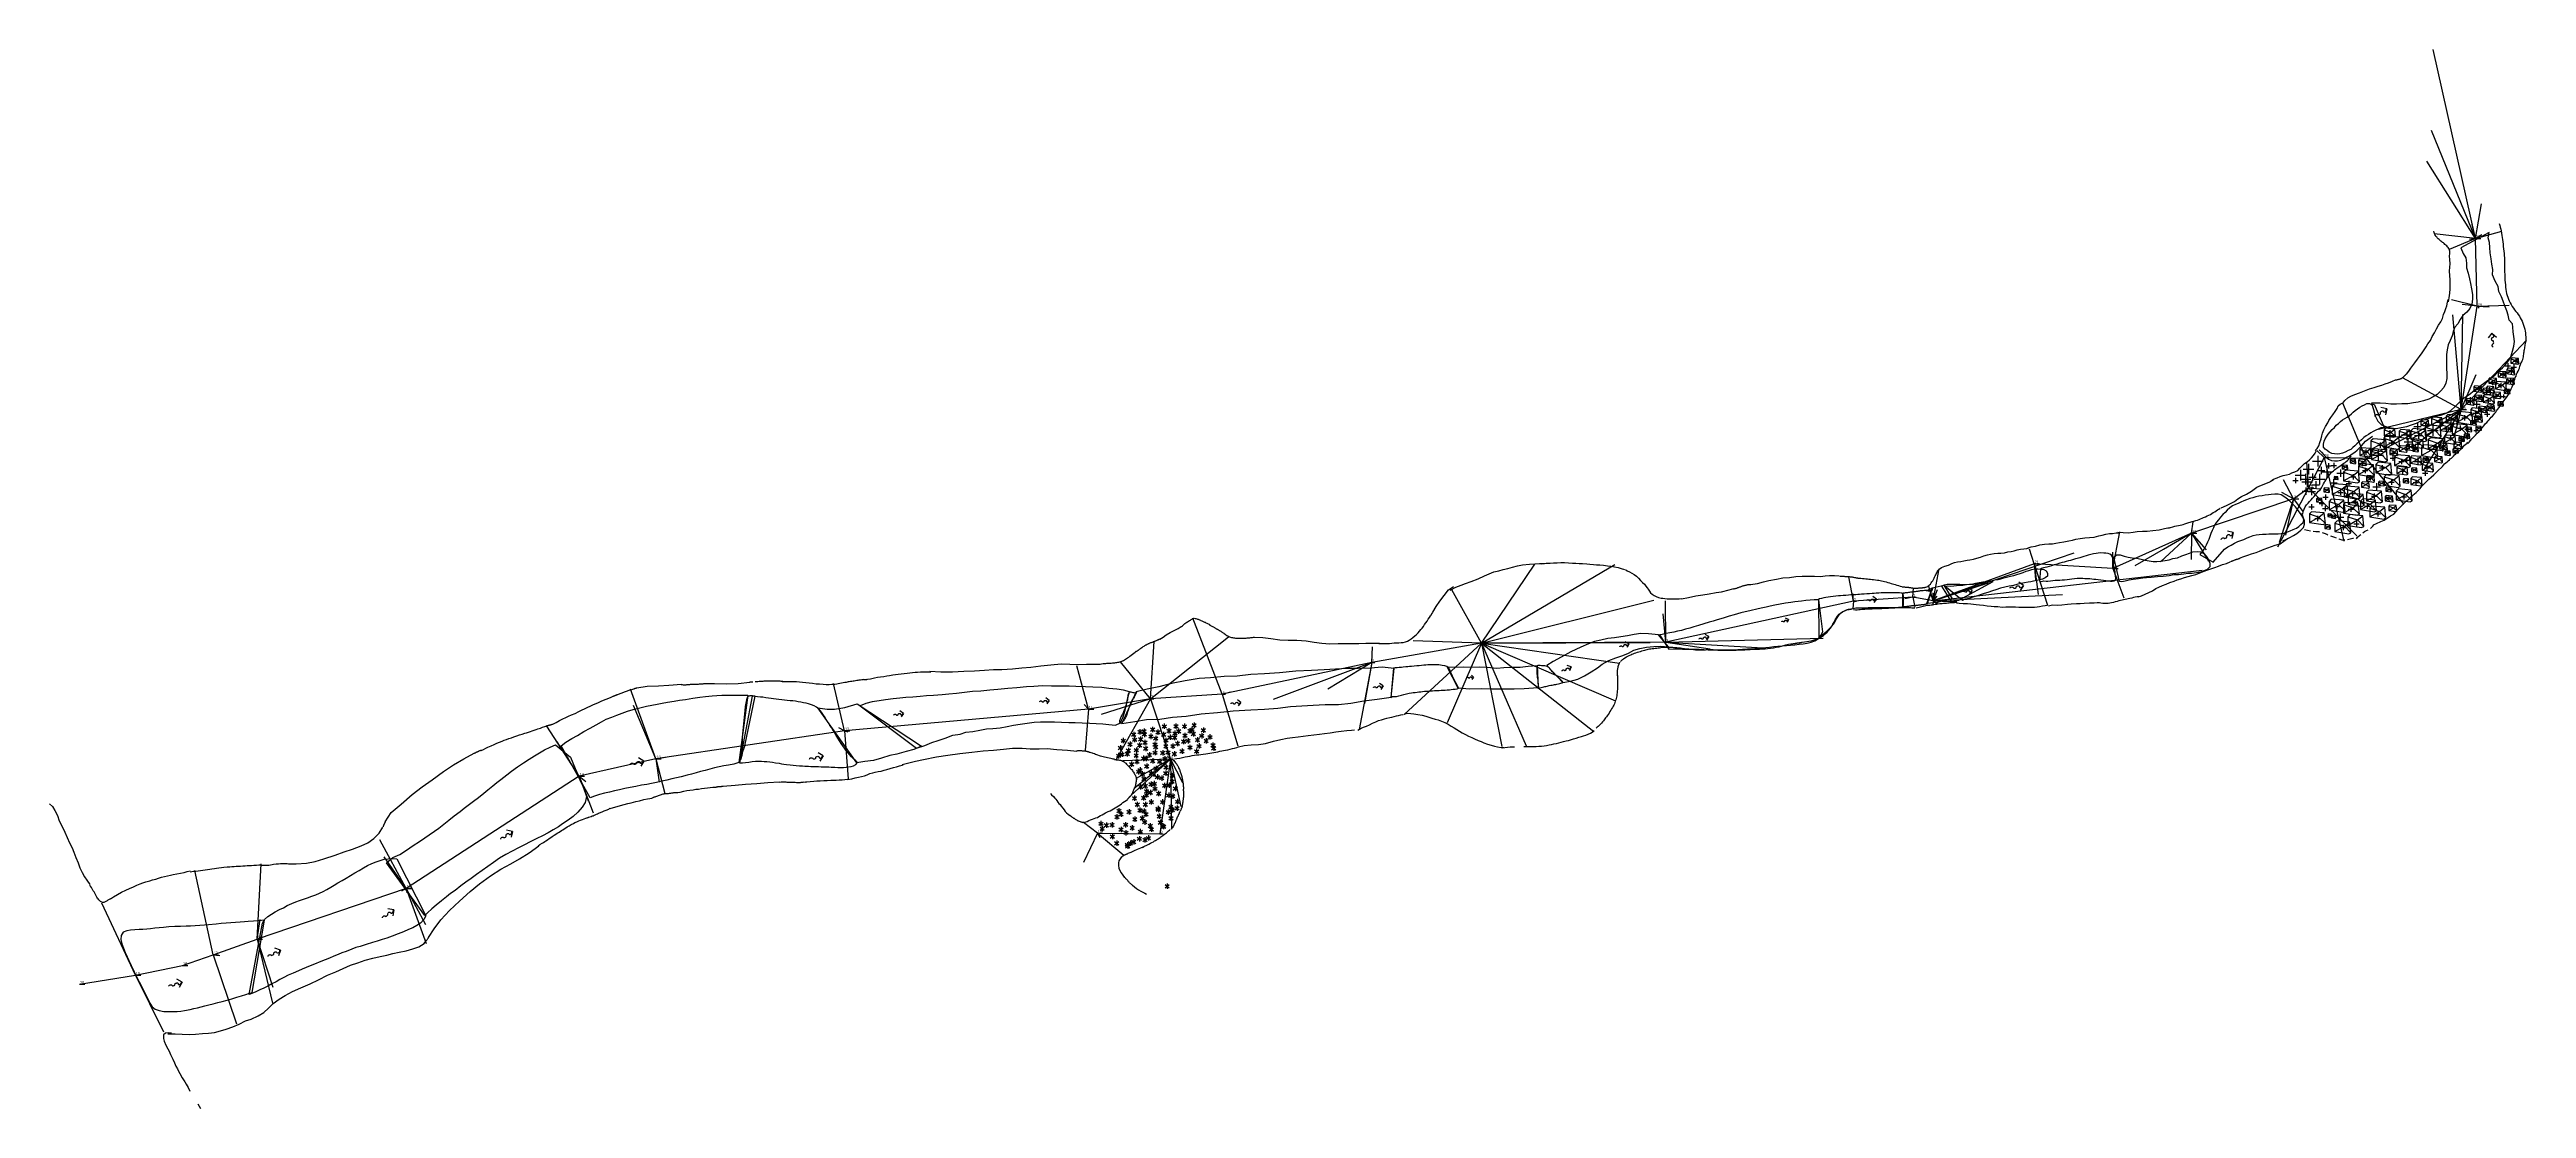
# Model space of a CAD drawing. Extents: x -176 to 102, y -58 to 61.
import ezdxf

# ---------------------------------------------------------------- set-up
doc = ezdxf.new("R2010")
doc.units = 0
for name, pattern in [('A_water', [0]), ('L_pit', [0]), ('L_WALL', [0]), ('L_WALL-PRESUMED', [1, 0.7, -0.3])]:
    doc.linetypes.add(name, pattern=pattern)
for name, color, linetype in [('LEG', 1, 'Continuous'), ('SCRAP_0', 7, 'Continuous'), ('SPLAY', 2, 'Continuous'), ('STATION', 3, 'Continuous')]:
    doc.layers.add(name, color=color, linetype=linetype)

# ---------------------------------------------------------------- blocks, each defined once
blk = doc.blocks.new('B_water-flow')
at = {"color": 150}
for q in [(-0.2, 0.3), (0.2, 0.3)]:
    blk.add_line((0, 0.5), q, dxfattribs=at)
for points in [[(0, 0.15, 0), (-0.02, 0.16, 0), (-0.03, 0.17, 0), (-0.04, 0.2, 0), (-0.04, 0.23, 0), (-0.04, 0.25, 0), (-0.03, 0.28, 0), (-0.02, 0.29, 0), (0, 0.3, 0)], [(0, -0.15, 0), (-0.02, -0.14, 0), (-0.03, -0.13, 0), (-0.04, -0.1, 0), (-0.04, -0.08, 0), (-0.04, -0.05, 0), (-0.03, -0.02, 0), (-0.02, -0.01, 0), (0, 0, 0)], [(0.08, 0.38, 0), (0.07, 0.39, 0), (0.06, 0.41, 0), (0.05, 0.42, 0), (0.04, 0.44, 0), (0.02, 0.45, 0), (0.01, 0.47, 0), (0, 0.48, 0), (0, 0.5, 0)], [(0, 0.3, 0), (0.02, 0.3, 0), (0.03, 0.3, 0), (0.05, 0.31, 0), (0.06, 0.32, 0), (0.06, 0.33, 0), (0.07, 0.34, 0), (0.07, 0.36, 0), (0.08, 0.38, 0)], [(0, 0, 0), (0.02, 0.01, 0), (0.03, 0.02, 0), (0.04, 0.05, 0), (0.04, 0.08, 0), (0.04, 0.1, 0), (0.03, 0.13, 0), (0.02, 0.14, 0), (0, 0.15, 0)]]:
    blk.add_polyline3d(points, dxfattribs=at)
blk = doc.blocks.new('B_snow')
at = {"color": 7}
for p, q in [((-0.2, 0.15), (0.2, -0.15)), ((-0.2, -0.15), (0.2, 0.15)), ((0, 0.25), (0, -0.25))]:
    blk.add_line(p, q, dxfattribs=at)
blk = doc.blocks.new('B_ice')
at = {"color": 7}
for p, q in [((-0.25, 0), (0.25, 0)), ((0, 0.25), (0, -0.25))]:
    blk.add_line(p, q, dxfattribs=at)
blk = doc.blocks.new('B_blocks')
at = {"color": 30}
for p, q in [((-0.25, 0.3), (-0.35, 0.2)), ((-0.35, 0.2), (-0.35, -0.2)), ((-0.35, 0.2), (0.1, 0.05)), ((-0.35, -0.2), (0.1, 0.05)), ((0.35, 0.25), (-0.25, 0.3)), ((0.1, 0.05), (0.35, 0.25)), ((0.1, 0.05), (0.4, -0.25)), ((0.4, -0.25), (0.35, 0.25)), ((-0.35, -0.2), (0.3, -0.3)), ((0.3, -0.3), (0.4, -0.25))]:
    blk.add_line(p, q, dxfattribs=at)

msp = doc.modelspace()

# ---------------------------------------------------------------- linework, layer by layer
at = {"layer": 'LEG'}
for p, q in [((96.13, 31.7, -1), (95.94, 39.31, -1)), ((94.31, 20.11, -1), (96.13, 31.7, -1)), ((83.61, 14.65, -1), (94.31, 20.11, -1)), ((78.94, 14.73, -1), (77.17, 11.31, -1)), ((78.94, 14.73, -1), (83.61, 14.65, -1)), ((75.49, 10.1, -1), (77.17, 11.31, -1)), ((75.49, 10.1, -1), (64.06, 6.22, -1)), ((64.06, 6.22, -1), (55.23, 2.28, -1)), ((46.38, 2.79, -1), (35.02, -1.38, -1)), ((55.23, 2.28, -1), (46.38, 2.79, -1)), ((26.08, -1.41, -1), (5, -6, -1)), ((32.76, -0.94, -1), (26.08, -1.41, -1)), ((35.02, -1.38, -1), (32.76, -0.94, -1)), ((-28, -8.29, -1), (-44.79, -11.83, -1)), ((-15.67, -6.13, -1), (-28, -8.29, -1)), ((5, -6, -1), (-15.67, -6.13, -1)), ((-59.83, -13.52, -1), (-87.21, -15.95, -1)), ((-52.84, -12.36, -1), (-59.83, -13.52, -1)), ((-44.79, -11.83, -1), (-52.84, -12.36, -1)), ((-52.84, -12.36, -1), (-50.6, -19.16, -1)), ((-87.21, -15.95, -1), (-108.38, -19.09, -1)), ((-108.38, -19.09, -1), (-117.01, -21.04, -1)), ((-50.6, -19.16, -1), (-51.79, -27.51, -1)), ((-117.01, -21.04, -1), (-136.42, -33.67, -1)), ((-58.82, -27.47, -1), (-51.79, -27.51, -1)), ((-136.42, -33.67, -1), (-153.18, -39.35, -1)), ((-161.54, -42.31, -1), (-158.11, -41.12, -1)), ((-158.11, -41.12, -1), (-153.18, -39.35, -1)), ((-173.1, -44.42, -1), (-166.84, -43.39, -1)), ((-166.84, -43.39, -1), (-161.54, -42.31, -1))]:
    msp.add_line(p, q, dxfattribs=at)
at = {"layer": 'SCRAP_0', "color": 1, "linetype": 'A_water', "flags": 128}
for points in [[(84.27, 20.82), (84.49, 20.11), (84.66, 19.42), (84.97, 18.81), (85.4, 18.41), (85.87, 18.2), (86.47, 18.06), (87.03, 18), (87.6, 18.08), (88.22, 18.21), (88.75, 18.38), (89.33, 18.59), (89.88, 18.87), (90.47, 19.08), (91.01, 19.22), (91.55, 19.35), (92.14, 19.5), (92.65, 19.71), (93.17, 20), (93.67, 20.45), (94.08, 20.87), (94.45, 21.26), (94.89, 21.57), (95.36, 21.93), (95.89, 22.37), (96.85, 23.04), (97.27, 23.36), (97.72, 23.66), (98.14, 24.02), (98.53, 24.41), (98.96, 24.78), (99.31, 25.18), (99.68, 25.63), (99.93, 26.14), (100.11, 26.66), (100.24, 27.23), (100.33, 27.75), (100.23, 28.32), (100.18, 28.83), (100.12, 29.37), (100.08, 29.75), (99.7, 30.16), (99.62, 30.71), (99.44, 31.21), (99.22, 31.76), (99.05, 32.27), (98.84, 32.78), (98.56, 33.38), (98.5, 33.93), (98.16, 34.52), (97.85, 35.25), (97.88, 35.83), (97.78, 36.45), (97.69, 37.04), (97.6, 37.69), (97.55, 38.31), (97.5, 38.88), (97.37, 39.4), (97.46, 40), (94.29, 38.28), (94.55, 37.64), (94.85, 37.15), (94.91, 36.53), (94.94, 36.02), (95.1, 35.43), (95.26, 34.77), (95.37, 34.25), (95.49, 33.65), (95.59, 33.04), (95.61, 32.52), (95.53, 31.95), (95.29, 31.46), (94.95, 31.06), (94.52, 30.67), (94.22, 30.21), (93.97, 29.74), (93.63, 29.36), (93.43, 28.87), (93.31, 28.37), (93.08, 27.87), (92.87, 27.36), (92.76, 26.82), (92.69, 26.3), (92.67, 25.75), (92.68, 25.23), (92.68, 24.71), (92.72, 24.14), (92.72, 23.61), (92.62, 23.07), (92.38, 22.59), (92.02, 22.18), (91.65, 21.8), (91.2, 21.52), (90.69, 21.26), (90.11, 21.1), (89.51, 20.95), (88.97, 20.86), (88.35, 20.77), (87.67, 20.74), (87.06, 20.72), (86.42, 20.72), (85.86, 20.8), (85.25, 20.82), (84.69, 20.84), (84.38, 20.82), (84.27, 20.82)], [(85.68, 18.09), (85.32, 18.05), (85, 17.92), (84.75, 17.79), (84.44, 17.64), (84.18, 17.5), (83.92, 17.31), (83.67, 17.17), (83.38, 16.97), (83.12, 16.72), (82.87, 16.47), (82.61, 16.26), (82.38, 16.04), (82.17, 15.84), (81.92, 15.64), (81.65, 15.5), (81.32, 15.32), (80.99, 15.22), (80.71, 15.14), (80.41, 15.1), (80.1, 15.12), (79.8, 15.19), (79.52, 15.32), (79.27, 15.5), (79.06, 15.68), (78.88, 15.9), (78.88, 16.21), (78.96, 16.57), (79.07, 16.83), (79.23, 17.12), (79.41, 17.36), (79.6, 17.61), (79.85, 17.87), (80.1, 18.1), (80.31, 18.34), (80.56, 18.56), (80.79, 18.75), (81, 18.94), (81.25, 19.1), (81.51, 19.26), (81.78, 19.44), (82, 19.64), (82.21, 19.82), (82.44, 20.02), (82.68, 20.19), (82.94, 20.36), (83.21, 20.52), (83.47, 20.65), (83.75, 20.78), (84.03, 20.78), (84.28, 20.63), (84.56, 20.72), (85.68, 18.09)], [(66.47, 2.99), (67.74, 4.45), (68.11, 4.68), (68.49, 4.88), (68.88, 5.12), (69.24, 5.29), (69.58, 5.42), (69.94, 5.53), (70.29, 5.69), (70.61, 5.81), (70.97, 5.96), (71.3, 6.04), (71.65, 6.07), (72.03, 6.13), (72.42, 6.13), (72.73, 6.14), (73.08, 6.14), (73.42, 6.16), (73.78, 6.16), (74.12, 6.19), (74.45, 6.24), (74.77, 6.35), (75.13, 6.51), (75.46, 6.64), (75.82, 6.8), (76.11, 6.97), (76.33, 7.21), (76.57, 7.44), (76.67, 7.73), (76.55, 8.04), (76.37, 8.32), (75.96, 8.9), (75.72, 9.18), (75.47, 9.45), (75.21, 9.71), (74.98, 9.94), (74.68, 10.15), (74.41, 10.35), (74.13, 10.52), (73.78, 10.62), (73.42, 10.62), (73, 10.58), (72.69, 10.54), (72.33, 10.5), (71.99, 10.43), (71.62, 10.37), (71.26, 10.3), (70.93, 10.21), (70.58, 10.11), (70.24, 9.98), (69.92, 9.86), (69.57, 9.73), (69.28, 9.58), (68.97, 9.46), (68.65, 9.29), (68.36, 9.06), (68.07, 8.82), (67.81, 8.57), (67.56, 8.32), (67.31, 8.01), (67.06, 7.73), (66.86, 7.45), (66.64, 7.13), (66.52, 6.83), (66.35, 6.54), (66.22, 6.2), (66.1, 5.87), (65.98, 5.53), (65.85, 5.22), (65.71, 4.87), (65.55, 4.59), (65.37, 4.33), (65.17, 4.09), (64.99, 3.82), (66.47, 2.99)], [(46.99, 0.86), (47.21, 0.82), (47.47, 0.87), (47.71, 0.86), (47.93, 0.84), (48.21, 0.88), (48.46, 0.91), (48.73, 0.94), (49.01, 0.96), (49.26, 0.97), (49.53, 0.98), (49.8, 1), (50.07, 1.03), (50.36, 1.08), (50.62, 1.11), (50.92, 1.13), (51.22, 1.17), (51.54, 1.17), (51.83, 1.17), (52.08, 1.15), (52.38, 1.14), (52.64, 1.13), (52.87, 1.11), (53.09, 1.08), (53.31, 1.05), (53.58, 1.02), (53.87, 0.99), (54.16, 0.96), (54.44, 0.93), (54.71, 0.89), (54.94, 0.85), (55.15, 0.86), (55.35, 0.87), (55.51, 0.96), (55.55, 1.19), (55.52, 1.41), (55.49, 1.68), (55.46, 1.93), (55.4, 2.21), (55.33, 2.46), (55.29, 2.68), (55.26, 2.93), (55.24, 3.18), (55.22, 3.4), (55.19, 3.59), (55.05, 3.76), (54.87, 3.88), (54.67, 3.94), (54.44, 3.98), (54.2, 4), (53.88, 4.01), (53.56, 3.98), (53.35, 3.96), (53.04, 3.9), (52.74, 3.82), (52.43, 3.75), (52.21, 3.67), (51.94, 3.6), (51.72, 3.53), (51.52, 3.46), (51.22, 3.39), (51.03, 3.34), (50.67, 3.22), (50.45, 3.16), (50.25, 3.12), (49.96, 3.05), (49.74, 2.98), (49.51, 2.92), (49.27, 2.86), (48.96, 2.76), (48.63, 2.66), (48.33, 2.56), (48.07, 2.49), (47.82, 2.4), (47.62, 2.36), (47.41, 2.34), (47.21, 2.28), (47.08, 2.2), (46.99, 0.86)], [(55.31, 3.53), (55.64, 3.78), (56.05, 3.78), (56.48, 3.66), (56.93, 3.55), (57.4, 3.45), (57.86, 3.41), (58.4, 3.3), (58.83, 3.19), (59.31, 3.11), (59.73, 3.05), (60.17, 3.06), (60.58, 3.1), (61.09, 3.18), (61.53, 3.25), (61.95, 3.38), (62.48, 3.48), (62.96, 3.68), (63.4, 3.84), (63.81, 4), (64.21, 4.14), (64.67, 4.19), (65.06, 4.14), (65.44, 3.95), (65.71, 3.66), (65.94, 3.25), (66.11, 2.87), (66.1, 2.45), (65.79, 2.17), (65.42, 2.01), (65.06, 1.84), (64.11, 1.69), (63.66, 1.69), (63.19, 1.63), (62.6, 1.57), (62.07, 1.54), (61.55, 1.45), (60.87, 1.37), (60.22, 1.34), (59.51, 1.27), (58.99, 1.22), (58.6, 1.19), (58.08, 1.11), (57.48, 1.02), (57.06, 0.96), (56.61, 0.85), (56.23, 0.78), (55.95, 0.79), (55.31, 3.53)], [(34.24, -0.22), (34.3, -0.21), (34.36, -0.19), (34.45, -0.16), (34.5, -0.14), (34.55, -0.11), (34.61, -0.08), (34.66, -0.06), (34.71, -0.03), (34.76, -0.01), (34.83, 0.03), (34.89, 0.07), (34.94, 0.1), (34.97, 0.09), (34.96, 0.03), (34.94, -0.04), (34.92, -0.11), (34.91, -0.17), (34.89, -0.23), (34.86, -0.28), (34.81, -0.3), (34.75, -0.29), (34.68, -0.29), (34.6, -0.28), (34.53, -0.27), (34.46, -0.26), (34.4, -0.25), (34.24, -0.22)], [(34.98, 0.11), (35.28, 0.17), (35.6, 0.24), (35.94, 0.31), (36.25, 0.39), (37.16, -1.15), (36.78, -1.24), (36.42, -1.34), (36.1, -1.42), (35.8, -1.49), (35.51, -1.56), (34.34, -1.66), (34.98, 0.11)], [(37.08, -1.51), (37.5, -1.33), (37.91, -1.31), (41.79, 0.81), (41.4, 0.72), (41.02, 0.64), (40.66, 0.58), (40.29, 0.54), (39.92, 0.5), (39.55, 0.47), (39.16, 0.45), (38.77, 0.44), (38.39, 0.44), (38.02, 0.45), (37.67, 0.46), (37.32, 0.48), (36.96, 0.48), (36.61, 0.46), (36.29, 0.39), (35.98, 0.29), (37.08, -1.51)], [(36.33, 0.29), (36.63, 0.31), (36.99, 0.29), (37.35, 0.3), (37.66, 0.37), (38.01, 0.39), (38.38, 0.41), (38.73, 0.47), (39.1, 0.52), (39.5, 0.54), (39.79, 0.63), (40.19, 0.7), (40.6, 0.78), (40.96, 0.82), (41.29, 0.86), (41.65, 0.92), (41.97, 0.99), (42.34, 1.04), (42.65, 1.11), (42.99, 1.22), (43.41, 1.32), (43.71, 1.41), (44.08, 1.49), (44.45, 1.59), (44.8, 1.69), (45.15, 1.83), (45.47, 1.95), (45.77, 2.05), (46.12, 2.16), (46.46, 2.22), (46.8, 2.23), (47.14, 2.19), (47.48, 2.14), (47.74, 2), (47.87, 1.74), (47.86, 1.42), (47.61, 1.21), (47.3, 1.07), (47, 0.99), (46.67, 0.92), (46.32, 0.86), (46.01, 0.78), (45.7, 0.73), (45.31, 0.67), (44.91, 0.59), (44.54, 0.49), (44.05, 0.37), (43.57, 0.28), (43.09, 0.16), (42.59, 0.04), (42.08, -0.12), (41.69, -0.24), (41.17, -0.42), (40.77, -0.54), (40.43, -0.65), (40.13, -0.77), (39.85, -0.85), (39.48, -0.97), (39.19, -1.06), (38.88, -1.13), (38.59, -1.19), (38.32, -1.32), (36.33, 0.29)], [(5.35, -6.81), (5.86, -6.77), (6.4, -6.77), (6.88, -6.78), (7.39, -6.78), (7.89, -6.8), (8.35, -6.81), (8.77, -6.81), (9.27, -6.82), (9.77, -6.85), (10.22, -6.85), (10.67, -6.86), (11.12, -6.85), (11.6, -6.86), (12.13, -6.85), (12.59, -6.85), (13.09, -6.82), (13.62, -6.8), (14.2, -6.77), (14.6, -6.74), (15, -6.71), (15.41, -6.68), (15.83, -6.64), (16.26, -6.6), (16.67, -6.55), (17.14, -6.51), (17.58, -6.47), (18.08, -6.43), (18.56, -6.38), (19.03, -6.34), (19.5, -6.3), (19.99, -6.25), (20.45, -6.18), (20.88, -6.11), (21.33, -6.01), (21.76, -5.84), (22.15, -5.58), (22.44, -5.25), (22.64, -4.84), (22.19, -1.24), (21.66, -1.27), (21.22, -1.29), (20.74, -1.34), (20.24, -1.39), (19.52, -1.48), (19.04, -1.54), (18.44, -1.63), (17.87, -1.74), (17.26, -1.85), (16.73, -1.97), (16.3, -2.06), (15.71, -2.19), (15.24, -2.29), (14.61, -2.44), (13.44, -2.73), (12.7, -2.93), (12.12, -3.09), (11.57, -3.26), (11.18, -3.38), (10.77, -3.51), (10.33, -3.64), (9.88, -3.78), (9.27, -3.96), (8.7, -4.13), (8.18, -4.29), (7.71, -4.42), (7.24, -4.56), (6.77, -4.68), (6.32, -4.79), (5.91, -4.88), (5.46, -4.97), (5.04, -5.05), (4.59, -5.13), (4.32, -5.19), (5.35, -6.81)], [(22.2, -5.48), (22.47, -5.29), (22.7, -5.11), (22.89, -4.96), (23.1, -4.76), (23.28, -4.57), (23.49, -4.36), (23.64, -4.2), (23.8, -4.02), (23.94, -3.82), (24.07, -3.62), (24.2, -3.4), (24.34, -3.16), (24.5, -2.94), (24.69, -2.73), (24.87, -2.59), (25.08, -2.48), (25.29, -2.38), (25.53, -2.31), (25.79, -2.25), (26.07, -2.21), (26.37, -2.17), (26.67, -2.14), (27.02, -2.14), (27.27, -2.14), (27.5, -2.14), (27.75, -2.13), (28.02, -2.12), (28.3, -2.12), (28.58, -2.12), (28.88, -2.12), (29.17, -2.12), (29.46, -2.12), (29.75, -2.12), (30.05, -2.12), (30.35, -2.12), (30.64, -2.11), (30.9, -2.1), (31.14, -2.08), (31.36, -2.06), (31.59, -2.04), (31.69, -1.85), (31.7, -1.61), (31.71, -1.34), (31.71, -1.09), (31.7, -0.85), (31.67, -0.63), (31.52, -0.49), (31.27, -0.46), (31.02, -0.45), (30.74, -0.45), (30.47, -0.45), (30.23, -0.46), (29.98, -0.46), (29.73, -0.46), (29.47, -0.47), (29.21, -0.48), (28.92, -0.5), (28.65, -0.52), (28.42, -0.53), (28.17, -0.55), (27.9, -0.57), (27.59, -0.59), (27.3, -0.62), (26.99, -0.63), (26.77, -0.65), (26.56, -0.66), (26.34, -0.68), (26.07, -0.7), (25.8, -0.71), (25.53, -0.73), (25.23, -0.75), (24.92, -0.78), (24.65, -0.8), (24.39, -0.82), (24.12, -0.85), (23.82, -0.89), (23.52, -0.92), (23.25, -0.96), (22.98, -1), (22.75, -1.03), (22.51, -1.09), (22.29, -1.15), (22.16, -1.21), (22.2, -5.48)], [(31.66, -2.04), (31.74, -2.02), (31.83, -2.02), (31.92, -2.01), (32.02, -2), (32.13, -1.98), (32.23, -1.96), (32.31, -1.95), (32.4, -1.93), (32.48, -1.92), (32.56, -1.91), (32.64, -1.9), (32.72, -1.89), (32.82, -1.89), (32.92, -1.88), (33.03, -1.88), (33.11, -1.87), (33.18, -1.86), (33.26, -1.85), (33.34, -1.85), (33.41, -1.83), (33.49, -1.82), (33.57, -1.81), (33.65, -1.8), (33.73, -1.79), (33.81, -1.78), (33.89, -1.77), (33.99, -1.76), (34.09, -1.74), (34.18, -1.73), (34.26, -1.72), (34.33, -1.7), (34.4, -1.65), (34.44, -1.58), (34.47, -1.5), (34.49, -1.42), (34.52, -1.34), (34.54, -1.25), (34.57, -1.17), (34.6, -1.08), (34.63, -0.99), (34.66, -0.9), (34.69, -0.81), (34.72, -0.73), (34.75, -0.65), (34.77, -0.57), (34.8, -0.48), (34.82, -0.4), (34.8, -0.33), (34.72, -0.28), (34.64, -0.26), (34.54, -0.24), (34.4, -0.22), (34.29, -0.22), (34.18, -0.21), (34.06, -0.22), (33.93, -0.23), (33.83, -0.23), (33.71, -0.24), (33.59, -0.26), (33.51, -0.27), (33.39, -0.29), (33.3, -0.3), (33.21, -0.31), (33.11, -0.33), (33.01, -0.34), (32.91, -0.35), (32.81, -0.37), (32.7, -0.38), (32.59, -0.4), (32.48, -0.41), (32.37, -0.43), (32.27, -0.44), (32.17, -0.46), (32.08, -0.47), (32, -0.47), (31.9, -0.48), (31.81, -0.49), (31.73, -0.49), (31.65, -0.5), (31.62, -0.58), (31.6, -0.66), (31.59, -0.74), (31.59, -0.83), (31.59, -0.91), (31.59, -1), (31.59, -1.07), (31.59, -1.15), (31.59, -1.24), (31.59, -1.34), (31.59, -1.43), (31.59, -1.53), (31.59, -1.63), (31.59, -1.72), (31.59, -1.8), (31.6, -1.88), (31.6, -1.95), (31.66, -2.04)], [(4.21, -5.17), (3.06, -5.09), (2.22, -5.04), (1.47, -5.15), (0.7, -5.28), (-0.03, -5.4), (-0.76, -5.53), (-1.48, -5.61), (-2.29, -5.78), (-3.01, -5.95), (-3.65, -6.2), (-4.51, -6.57), (-5.64, -7.1), (-6.72, -7.7), (-7.64, -8.19), (-8.33, -8.61), (-6.55, -10.53), (-5.67, -10.4), (-4.86, -10.18), (-4.1, -9.8), (-3.36, -9.35), (-2.67, -8.89), (-2.13, -8.47), (-1.37, -8.08), (-0.6, -7.77), (0.18, -7.49), (0.82, -7.23), (1.44, -6.89), (2.1, -6.7), (2.84, -6.55), (3.68, -6.49), (4.46, -6.45), (5.3, -6.54), (4.21, -5.17)], [(-79.12, -17.92), (-78.2, -17.62), (-77.39, -17.27), (-76.68, -17.06), (-75.89, -16.77), (-75.05, -16.45), (-74.22, -16.33), (-73.57, -16.12), (-72.81, -16.02), (-72.03, -15.89), (-71.25, -15.74), (-70.57, -15.69), (-69.75, -15.62), (-68.93, -15.48), (-68.22, -15.34), (-67.49, -15.21), (-66.7, -15.1), (-65.9, -15), (-65.22, -14.95), (-64.47, -14.94), (-63.64, -14.94), (-62.85, -14.98), (-62.02, -15.03), (-61.3, -15.04), (-60.54, -15.06), (-59.67, -15.1), (-58.96, -15.13), (-58.21, -15.16), (-57.54, -15.25), (-56.78, -15.31), (-56.21, -15.05), (-55.92, -14.4), (-55.71, -13.63), (-55.56, -12.97), (-55.4, -12.24), (-55.19, -11.58), (-55.88, -11.4), (-56.63, -11.29), (-57.52, -11.21), (-58.32, -11.11), (-59.31, -11.06), (-60.15, -11.02), (-61.22, -10.99), (-61.99, -10.93), (-62.94, -10.94), (-63.97, -10.93), (-64.99, -10.91), (-65.96, -10.97), (-66.77, -11.03), (-67.86, -11.12), (-68.87, -11.2), (-70.01, -11.32), (-70.89, -11.4), (-71.92, -11.5), (-72.84, -11.56), (-73.75, -11.65), (-74.64, -11.76), (-75.5, -11.85), (-76.26, -11.93), (-77.2, -12), (-78.02, -12.04), (-78.73, -12.11), (-79.55, -12.18), (-80.31, -12.21), (-80.99, -12.29), (-81.75, -12.38), (-82.59, -12.47), (-83.33, -12.58), (-84.11, -12.69), (-84.81, -12.9), (-85.44, -13.15), (-79.12, -17.92)], [(-56.06, -15.13), (-54.61, -14.93), (-53.29, -14.7), (-51.81, -14.64), (-50.38, -14.41), (-48.83, -14.31), (-47.15, -14.07), (-45.32, -13.91), (-43.58, -13.73), (-41.58, -13.6), (-40.05, -13.53), (-38.57, -13.43), (-37.14, -13.24), (-35.86, -13.14), (-34.57, -13.08), (-33.22, -13.01), (-31.75, -12.99), (-30.36, -12.86), (-28.88, -12.6), (-27.4, -12.39), (-25.83, -12.2), (-25.49, -8.97), (-26.85, -8.82), (-28.14, -8.94), (-29.52, -8.97), (-30.78, -8.95), (-32.07, -9.02), (-33.34, -9.1), (-34.76, -9.18), (-36.52, -9.28), (-38.36, -9.46), (-40.06, -9.57), (-41.6, -9.65), (-43.11, -9.82), (-44.58, -9.87), (-46.12, -10), (-47.37, -10.08), (-48.96, -10.34), (-50.49, -10.66), (-51.92, -11.01), (-53.22, -11.3), (-54.46, -11.59), (-56.06, -15.13)], [(-25.87, -12.22), (-25.73, -12.11), (-25.47, -12.11), (-25.24, -12.09), (-24.96, -12.02), (-24.67, -11.95), (-24.4, -11.87), (-24.12, -11.8), (-23.81, -11.74), (-23.56, -11.69), (-23.35, -11.67), (-23.14, -11.65), (-22.9, -11.62), (-22.71, -11.6), (-22.51, -11.57), (-22.3, -11.55), (-22.08, -11.52), (-21.87, -11.51), (-21.63, -11.49), (-21.41, -11.47), (-21.19, -11.46), (-20.96, -11.45), (-20.7, -11.43), (-20.45, -11.43), (-20.22, -11.41), (-19.99, -11.4), (-19.75, -11.39), (-19.52, -11.37), (-19.29, -11.35), (-19.09, -11.33), (-18.87, -11.3), (-18.65, -11.28), (-18.43, -11.26), (-18.27, -11.18), (-18.35, -10.98), (-18.46, -10.77), (-18.56, -10.56), (-18.66, -10.38), (-18.75, -10.19), (-18.85, -10), (-18.93, -9.82), (-19.01, -9.64), (-19.11, -9.41), (-19.2, -9.2), (-19.29, -9.02), (-19.41, -8.85), (-19.58, -8.74), (-19.79, -8.66), (-20.08, -8.61), (-20.48, -8.57), (-20.71, -8.55), (-20.96, -8.54), (-21.22, -8.54), (-21.47, -8.55), (-21.72, -8.57), (-21.92, -8.58), (-22.17, -8.6), (-22.43, -8.63), (-22.67, -8.65), (-22.95, -8.68), (-23.23, -8.7), (-23.54, -8.73), (-23.75, -8.75), (-23.96, -8.77), (-24.17, -8.79), (-24.48, -8.82), (-24.66, -8.84), (-24.92, -8.86), (-25.15, -8.88), (-25.37, -8.89), (-25.55, -8.92), (-25.87, -12.22)], [(-19.53, -8.76), (-18.61, -8.82), (-17.71, -8.77), (-16.92, -8.8), (-15.95, -8.78), (-15.04, -8.8), (-13.96, -8.92), (-13.18, -8.87), (-12.18, -8.82), (-11.34, -8.8), (-10.45, -8.69), (-9.43, -8.64), (-9.33, -11.14), (-10.89, -11.26), (-12.03, -11.3), (-13.29, -11.3), (-14.53, -11.3), (-15.73, -11.25), (-17.02, -11.3), (-18.3, -11.18), (-19.53, -8.76)], [(-9.3, -11.19), (-9.13, -11.13), (-8.99, -11.11), (-8.83, -11.07), (-8.7, -11.04), (-8.57, -11), (-8.45, -10.97), (-8.29, -10.93), (-8.08, -10.88), (-7.9, -10.85), (-7.74, -10.83), (-7.61, -10.8), (-7.47, -10.77), (-7.35, -10.75), (-7.21, -10.73), (-7.05, -10.7), (-6.9, -10.66), (-6.77, -10.61), (-6.65, -10.57), (-6.55, -10.5), (-6.62, -10.39), (-6.73, -10.29), (-6.82, -10.21), (-6.93, -10.11), (-7.09, -9.97), (-7.18, -9.87), (-7.3, -9.76), (-7.4, -9.66), (-7.48, -9.58), (-7.57, -9.49), (-7.66, -9.39), (-7.75, -9.29), (-7.83, -9.2), (-7.9, -9.1), (-8.01, -8.98), (-8.1, -8.88), (-8.19, -8.8), (-8.29, -8.74), (-8.43, -8.71), (-8.58, -8.68), (-8.7, -8.67), (-8.82, -8.66), (-8.93, -8.65), (-9.09, -8.63), (-9.22, -8.62), (-9.35, -8.61), (-9.44, -8.69), (-9.47, -8.83), (-9.48, -8.98), (-9.48, -9.21), (-9.47, -9.41), (-9.46, -9.59), (-9.44, -9.76), (-9.42, -9.97), (-9.39, -10.14), (-9.37, -10.27), (-9.36, -10.39), (-9.34, -10.53), (-9.32, -10.66), (-9.31, -10.78), (-9.3, -10.91), (-9.28, -11.04), (-9.28, -11.16), (-9.29, -11.23), (-9.3, -11.19)], [(-119.04, -17.65), (-118.49, -17.22), (-117.83, -16.84), (-117.19, -16.48), (-116.5, -16.05), (-115.76, -15.66), (-115.09, -15.3), (-114.51, -14.97), (-113.96, -14.67), (-113.34, -14.44), (-112.77, -14.22), (-112.19, -13.99), (-111.58, -13.77), (-110.96, -13.58), (-110.2, -13.38), (-109.43, -13.19), (-108.85, -13.07), (-108.25, -12.96), (-107.68, -12.86), (-107.09, -12.75), (-106.33, -12.63), (-105.75, -12.53), (-105.08, -12.43), (-104.24, -12.29), (-103.47, -12.18), (-102.81, -12.1), (-102.09, -12.02), (-101.55, -11.99), (-100.98, -11.97), (-100.33, -11.96), (-99.71, -11.94), (-99.12, -11.94), (-98.59, -11.94), (-98.07, -11.97), (-99.06, -19.53), (-99.65, -19.69), (-100.23, -19.81), (-100.75, -19.91), (-101.27, -20.02), (-101.8, -20.13), (-102.33, -20.26), (-102.85, -20.4), (-103.37, -20.54), (-103.88, -20.68), (-104.39, -20.81), (-104.89, -20.95), (-105.55, -21.11), (-106.06, -21.24), (-106.6, -21.37), (-107.16, -21.49), (-107.72, -21.62), (-108.33, -21.76), (-108.89, -21.88), (-109.4, -21.97), (-109.99, -22.08), (-110.64, -22.21), (-111.27, -22.34), (-111.88, -22.45), (-112.47, -22.58), (-113.04, -22.71), (-113.6, -22.84), (-114.16, -22.96), (-114.74, -23.12), (-115.27, -23.29), (-115.78, -23.49), (-119.04, -17.65)], [(-98.99, -19.55), (-98.66, -19.55), (-98.31, -19.52), (-97.94, -19.47), (-97.58, -19.42), (-97.21, -19.38), (-96.85, -19.37), (-96.54, -19.37), (-96.24, -19.39), (-95.92, -19.42), (-95.6, -19.45), (-95.3, -19.49), (-94.95, -19.54), (-94.56, -19.61), (-94.3, -19.65), (-94.01, -19.69), (-93.71, -19.73), (-93.31, -19.78), (-92.99, -19.82), (-92.65, -19.85), (-92.27, -19.89), (-91.93, -19.91), (-91.65, -19.93), (-91.27, -19.94), (-90.99, -19.95), (-90.71, -19.96), (-90.44, -19.97), (-90.14, -19.98), (-89.85, -19.99), (-89.55, -20), (-89.26, -20.01), (-88.97, -20.02), (-88.7, -20.04), (-88.31, -20.06), (-87.95, -20.07), (-87.63, -20.07), (-87.34, -20.07), (-87.04, -20.05), (-86.76, -20.02), (-86.48, -19.97), (-86.21, -19.88), (-85.95, -19.75), (-85.76, -19.52), (-85.95, -19.32), (-86.2, -19.1), (-86.42, -18.88), (-86.66, -18.61), (-86.88, -18.37), (-87.05, -18.15), (-87.23, -17.92), (-87.41, -17.65), (-87.6, -17.37), (-87.78, -17.08), (-87.96, -16.79), (-88.14, -16.5), (-88.38, -16.09), (-88.53, -15.84), (-88.68, -15.59), (-88.84, -15.35), (-89.02, -15.06), (-89.23, -14.75), (-89.4, -14.48), (-89.57, -14.22), (-89.73, -13.96), (-89.89, -13.72), (-90.1, -13.49), (-90.35, -13.31), (-90.61, -13.16), (-90.93, -13.04), (-91.24, -12.94), (-91.52, -12.87), (-91.81, -12.8), (-92.11, -12.75), (-92.41, -12.7), (-92.72, -12.65), (-93.02, -12.61), (-93.33, -12.58), (-93.64, -12.55), (-93.95, -12.52), (-94.26, -12.49), (-94.57, -12.45), (-94.87, -12.42), (-95.17, -12.38), (-95.46, -12.35), (-95.73, -12.31), (-96.04, -12.25), (-96.37, -12.2), (-96.66, -12.17), (-96.97, -12.13), (-97.27, -12.09), (-97.57, -12.08), (-98.99, -19.55)], [(-97.23, -12.08), (-97.56, -12.02), (-97.85, -12.02), (-98.11, -12.16), (-98.21, -12.48), (-98.36, -13.24), (-98.4, -13.71), (-98.45, -14.05), (-98.49, -14.47), (-98.69, -16.66), (-98.71, -16.98), (-98.72, -17.28), (-98.74, -17.62), (-98.77, -17.97), (-98.81, -18.28), (-98.83, -18.56), (-98.85, -18.86), (-98.89, -19.18), (-98.84, -19.17), (-98.72, -18.69), (-98.61, -18.29), (-98.52, -17.99), (-98.4, -17.65), (-97.23, -12.08)], [(-90.2, -13.39), (-89.17, -13.54), (-88.32, -13.53), (-87.16, -13.34), (-85.79, -12.93), (-78.56, -17.67), (-79.41, -18.06), (-80.29, -18.28), (-81.34, -18.6), (-82.13, -18.75), (-83.06, -19.03), (-83.95, -19.3), (-84.92, -19.42), (-85.81, -19.56), (-90.2, -13.39)], [(-54.41, -11.6), (-54.46, -11.75), (-54.54, -11.9), (-54.61, -12.05), (-54.7, -12.18), (-54.77, -12.28), (-54.82, -12.37), (-54.86, -12.46), (-54.93, -12.57), (-54.99, -12.67), (-55.04, -12.77), (-55.08, -12.88), (-55.14, -13), (-55.19, -13.09), (-55.23, -13.23), (-55.26, -13.36), (-55.31, -13.5), (-55.37, -13.67), (-55.42, -13.83), (-55.47, -13.98), (-55.52, -14.12), (-55.56, -14.24), (-55.61, -14.36), (-55.67, -14.46), (-55.72, -14.56), (-55.77, -14.67), (-55.83, -14.76), (-55.9, -14.86), (-55.98, -14.96), (-56.05, -15.05), (-56.14, -15.13), (-56.25, -15.12), (-56.31, -15.04), (-56.3, -14.93), (-56.29, -14.8), (-56.26, -14.7), (-56.22, -14.6), (-56.17, -14.48), (-56.13, -14.38), (-56.08, -14.29), (-56.03, -14.19), (-55.99, -14.09), (-55.93, -14), (-55.88, -13.9), (-55.85, -13.79), (-55.8, -13.68), (-55.75, -13.57), (-55.7, -13.47), (-55.67, -13.35), (-55.64, -13.26), (-55.59, -13.14), (-55.55, -13.03), (-55.52, -12.91), (-55.49, -12.79), (-55.47, -12.69), (-55.44, -12.57), (-55.41, -12.45), (-55.4, -12.34), (-55.38, -12.2), (-55.36, -12.1), (-55.34, -11.97), (-55.32, -11.86), (-55.3, -11.74), (-55.26, -11.65), (-55.17, -11.59), (-55.06, -11.6), (-54.95, -11.62), (-54.82, -11.64), (-54.71, -11.67), (-54.6, -11.68), (-54.49, -11.68), (-54.41, -11.72), (-54.41, -11.6)], [(-138.65, -30.77), (-137.94, -30.18), (-137.15, -29.83), (-136.4, -29.37), (-135.66, -28.85), (-134.94, -28.38), (-134.34, -27.97), (-133.84, -27.63), (-133.25, -27.21), (-132.76, -26.88), (-132.2, -26.45), (-131.64, -26), (-131.05, -25.52), (-130.38, -25.02), (-129.91, -24.66), (-129.33, -24.21), (-128.86, -23.85), (-128.32, -23.44), (-127.72, -22.96), (-127.26, -22.6), (-126.71, -22.15), (-126.26, -21.78), (-125.81, -21.43), (-125.14, -20.91), (-124.59, -20.49), (-123.93, -20.01), (-123.27, -19.56), (-122.64, -19.13), (-122.04, -18.76), (-121.46, -18.42), (-120.9, -18.11), (-120.26, -17.8), (-119.68, -17.54), (-117.99, -18.93), (-117.73, -19.54), (-117.45, -20.19), (-117.16, -20.87), (-116.88, -21.56), (-116.61, -22.16), (-116.36, -22.76), (-116.17, -23.35), (-116.33, -24), (-116.66, -24.55), (-117.14, -25.09), (-117.68, -25.57), (-118.25, -26.01), (-118.86, -26.42), (-119.34, -26.74), (-119.91, -27.09), (-120.5, -27.42), (-121.14, -27.74), (-121.77, -28.06), (-122.5, -28.42), (-123.16, -28.75), (-123.82, -29.11), (-124.53, -29.47), (-125.24, -29.86), (-125.94, -30.27), (-126.62, -30.73), (-127.26, -31.18), (-127.9, -31.64), (-128.52, -32.09), (-129.12, -32.53), (-129.72, -32.96), (-130.28, -33.38), (-130.94, -33.88), (-131.44, -34.24), (-131.92, -34.6), (-132.48, -35.04), (-133.07, -35.52), (-133.55, -35.93), (-134.05, -36.41), (-134.34, -36.71), (-138.65, -30.77)], [(-152.55, -37.57), (-152.35, -37.13), (-151.95, -36.82), (-151.57, -36.56), (-151.16, -36.27), (-150.66, -36.04), (-150.21, -35.82), (-149.78, -35.57), (-149.29, -35.35), (-148.84, -35.18), (-148.4, -35.01), (-147.97, -34.85), (-147.52, -34.7), (-147.03, -34.53), (-146.57, -34.36), (-146.16, -34.19), (-145.76, -33.99), (-145.36, -33.77), (-144.91, -33.52), (-144.52, -33.3), (-144.09, -33.04), (-143.63, -32.78), (-143.16, -32.49), (-142.67, -32.2), (-142.18, -31.92), (-141.71, -31.63), (-141.24, -31.35), (-140.78, -31.09), (-140.3, -30.87), (-139.82, -30.66), (-139.37, -30.51), (-138.92, -30.38), (-138.47, -30.32), (-138.03, -30.3), (-137.49, -30.34), (-134.21, -36.74), (-134.44, -37.14), (-134.82, -37.54), (-135.23, -37.82), (-135.67, -38.07), (-136.16, -38.28), (-136.72, -38.52), (-137.35, -38.77), (-138.01, -39.01), (-138.62, -39.23), (-139.12, -39.38), (-139.68, -39.56), (-140.23, -39.72), (-140.94, -39.94), (-141.59, -40.16), (-142.07, -40.3), (-142.53, -40.47), (-143.18, -40.72), (-143.64, -40.9), (-144.08, -41.08), (-144.55, -41.27), (-145.03, -41.47), (-145.52, -41.66), (-146.01, -41.86), (-146.74, -42.15), (-147.21, -42.33), (-147.67, -42.52), (-148.11, -42.71), (-148.53, -42.89), (-149.13, -43.17), (-149.68, -43.41), (-150.17, -43.66), (-150.63, -43.9), (-151.05, -44.13), (-151.5, -44.38), (-151.97, -44.63), (-152.42, -44.86), (-152.86, -45.06), (-153.32, -45.25), (-153.75, -45.44), (-154.08, -45.56), (-152.55, -37.57)], [(-152.34, -37.23), (-153.02, -37.28), (-153.58, -37.33), (-154.17, -37.38), (-154.59, -37.41), (-155.07, -37.44), (-155.58, -37.47), (-156.12, -37.51), (-156.66, -37.55), (-157.21, -37.6), (-157.76, -37.66), (-158.62, -37.74), (-159.09, -37.78), (-159.62, -37.83), (-160.13, -37.86), (-160.66, -37.89), (-161.13, -37.9), (-161.79, -37.92), (-162.4, -37.94), (-163.1, -37.98), (-163.68, -38.03), (-164.18, -38.09), (-164.67, -38.13), (-165.15, -38.19), (-165.57, -38.22), (-165.99, -38.25), (-166.41, -38.28), (-166.89, -38.31), (-167.38, -38.36), (-167.79, -38.43), (-168.2, -38.58), (-168.45, -38.96), (-168.46, -39.39), (-168.36, -39.88), (-168.19, -40.38), (-168, -40.84), (-167.76, -41.35), (-167.57, -41.76), (-167.31, -42.3), (-167.07, -42.85), (-166.86, -43.3), (-166.62, -43.78), (-166.43, -44.13), (-166.22, -44.49), (-166.03, -44.87), (-165.84, -45.23), (-165.62, -45.66), (-165.4, -46.14), (-165.2, -46.54), (-164.96, -46.95), (-164.61, -47.23), (-164.18, -47.38), (-163.66, -47.46), (-163.1, -47.49), (-162.53, -47.49), (-162.13, -47.46), (-161.73, -47.42), (-161.31, -47.36), (-160.7, -47.24), (-160.29, -47.15), (-159.88, -47.05), (-159.46, -46.95), (-159.03, -46.84), (-158.61, -46.73), (-158.12, -46.6), (-157.58, -46.46), (-157.08, -46.34), (-156.54, -46.19), (-156, -46.04), (-155.45, -45.88), (-154.91, -45.73), (-154.43, -45.57), (-154.02, -45.42), (-153.74, -45.33), (-152.34, -37.23)]]:
    msp.add_lwpolyline(points, close=True, dxfattribs=at)
at = {"layer": 'SCRAP_0', "color": 10, "linetype": 'L_wall', "flags": 128}
for points in [[(93.01, 37.3), (93.03, 37.41), (93.06, 37.54), (93.06, 37.66), (93.07, 37.78), (93.06, 37.89), (93.03, 38.01), (92.99, 38.11), (92.93, 38.21), (92.87, 38.31), (92.8, 38.39), (92.72, 38.48), (92.62, 38.57), (92.51, 38.66), (92.41, 38.74), (92.33, 38.81), (92.24, 38.88), (92.14, 38.95), (92.04, 39.03), (91.95, 39.11), (91.86, 39.19), (91.75, 39.29), (91.65, 39.38), (91.58, 39.46), (91.5, 39.55), (91.43, 39.64), (91.37, 39.75), (91.32, 39.88), (91.29, 40), (91.26, 40.13)], [(98.58, 41), (98.67, 40.79), (98.72, 40.58), (98.77, 40.38), (98.82, 40.16), (98.86, 39.92), (98.89, 39.67), (98.95, 39.43), (98.98, 39.2), (99.01, 38.95), (99.04, 38.69), (99.06, 38.43), (99.1, 38.15), (99.11, 37.91), (99.16, 37.62), (99.16, 37.38), (99.18, 37.17), (99.19, 36.92), (99.18, 36.71), (99.19, 36.51), (99.19, 36.26), (99.19, 36.02), (99.2, 35.75), (99.21, 35.53), (99.22, 35.31), (99.23, 35.05), (99.24, 34.84), (99.25, 34.63), (99.27, 34.38), (99.29, 34.1), (99.31, 33.85), (99.34, 33.6), (99.38, 33.36), (99.43, 33.13), (99.48, 32.92), (99.56, 32.72), (99.64, 32.52), (99.72, 32.32), (99.83, 32.09), (99.93, 31.92), (100.07, 31.68), (100.19, 31.48), (100.32, 31.3), (100.45, 31.13), (100.6, 30.96), (100.72, 30.78), (100.86, 30.59), (100.97, 30.4), (101.07, 30.22), (101.17, 30.02), (101.26, 29.8), (101.34, 29.6), (101.41, 29.37), (101.46, 29.14), (101.5, 28.92), (101.54, 28.71), (101.57, 28.48), (101.58, 28.27), (101.59, 28.05), (101.59, 27.84), (101.56, 27.64)], [(92.9, 32.22), (92.97, 32.66), (93.05, 33.19), (93.08, 33.68), (93.08, 34.19), (93.1, 34.68), (93.05, 35.15), (93.02, 35.66), (93.07, 36.1), (93.09, 36.48), (93.07, 36.95), (93.01, 37.35)], [(88.18, 24.1), (88.44, 24.41), (88.68, 24.77), (88.9, 25.06), (89.12, 25.37), (89.41, 25.78), (89.64, 26.08), (89.93, 26.47), (90.18, 26.81), (90.38, 27.15), (90.6, 27.47), (90.87, 27.85), (91.09, 28.33), (91.33, 28.74), (91.55, 29.19), (91.8, 29.6), (92.06, 29.97), (92.24, 30.35), (92.36, 30.77), (92.49, 31.11), (92.6, 31.45), (92.72, 31.76), (92.78, 32.15), (92.85, 32.45)], [(95.06, 16.28), (95.22, 16.46), (95.36, 16.64), (95.52, 16.84), (95.74, 17.05), (95.92, 17.24), (96.14, 17.46), (96.3, 17.62), (96.49, 17.84), (96.69, 18.06), (96.89, 18.29), (97.07, 18.54), (97.2, 18.66), (97.37, 18.84), (97.49, 18.97), (97.6, 19.11), (97.71, 19.24), (97.83, 19.37), (97.99, 19.55), (98.1, 19.7), (98.21, 19.83), (98.31, 19.97), (98.42, 20.1), (98.61, 20.35), (98.76, 20.55), (98.86, 20.69), (99, 20.89), (99.13, 21.09), (99.29, 21.3), (99.4, 21.45), (99.57, 21.7), (99.71, 21.96), (99.84, 22.19), (99.94, 22.43), (100.05, 22.66), (100.12, 22.88), (100.17, 23.09), (100.25, 23.3), (100.34, 23.5), (100.41, 23.69), (100.49, 23.87), (100.55, 24.08), (100.63, 24.24), (100.72, 24.43), (100.8, 24.6), (100.86, 24.77), (100.92, 24.98), (100.98, 25.18), (100.99, 25.33)], [(101.01, 25.22), (101.07, 25.34), (101.13, 25.46), (101.18, 25.59), (101.24, 25.74), (101.28, 25.89), (101.31, 26.04), (101.34, 26.19), (101.36, 26.32), (101.38, 26.46), (101.4, 26.6), (101.41, 26.73), (101.43, 26.87), (101.46, 27), (101.48, 27.13), (101.5, 27.26), (101.53, 27.39), (101.54, 27.54), (101.57, 27.67), (101.58, 27.81)], [(81.03, 20.84), (81.26, 21.13), (81.59, 21.42), (81.95, 21.63), (82.38, 21.8), (82.91, 22), (83.49, 22.22), (84.04, 22.42), (84.54, 22.57), (85.01, 22.72), (85.41, 22.86), (85.8, 22.98), (86.16, 23.1), (86.62, 23.29), (86.97, 23.44)], [(86.97, 23.44), (87.01, 23.44), (87.06, 23.46), (87.11, 23.46), (87.17, 23.47), (87.22, 23.49), (87.27, 23.5), (87.32, 23.51), (87.37, 23.53), (87.42, 23.54), (87.47, 23.56), (87.52, 23.57), (87.56, 23.59), (87.61, 23.61), (87.65, 23.64), (87.69, 23.66), (87.74, 23.69), (87.78, 23.72), (87.82, 23.75), (87.86, 23.79), (87.91, 23.83), (87.94, 23.86), (87.98, 23.89), (88.02, 23.93), (88.06, 23.97), (88.09, 24.01), (88.13, 24.04), (88.16, 24.08), (88.19, 24.12), (88.23, 24.15), (88.26, 24.19)], [(77.95, 15.53), (78.16, 15.72), (78.36, 16.05), (78.45, 16.42), (78.6, 16.81), (78.67, 17.16), (78.76, 17.44), (78.92, 17.84), (79.1, 18.21), (79.35, 18.63), (79.47, 18.89), (79.7, 19.21), (79.92, 19.52), (80.17, 19.89), (80.4, 20.24), (80.51, 20.53), (80.73, 20.72), (80.96, 20.82)], [(72.96, 12.06), (73.25, 12.31), (73.67, 12.46), (73.99, 12.61), (74.35, 12.71), (74.71, 12.78), (75.06, 12.87), (75.33, 12.99), (75.65, 13.1), (75.98, 13.27), (76.23, 13.53), (76.46, 13.79), (76.74, 14.05), (77.05, 14.24), (77.31, 14.48), (77.53, 14.68), (77.76, 14.95), (77.95, 15.23), (78.07, 15.51)], [(79.05, 12.07), (79.18, 12.27), (79.28, 12.44), (79.38, 12.57), (79.48, 12.68), (79.57, 12.81), (79.69, 12.95), (79.83, 13.1), (79.99, 13.22), (80.1, 13.33), (80.24, 13.45), (80.37, 13.54), (80.53, 13.65), (80.69, 13.77), (80.85, 13.87), (81.01, 13.97), (81.17, 14.09), (81.3, 14.18), (81.43, 14.27), (81.57, 14.38), (81.69, 14.51), (81.79, 14.66), (81.9, 14.8), (81.99, 14.93)], [(92.01, 13.48), (92.13, 13.61), (92.23, 13.73), (92.33, 13.86), (92.46, 14), (92.61, 14.13), (92.74, 14.23), (92.87, 14.34), (93, 14.45), (93.11, 14.56), (93.23, 14.67), (93.35, 14.77), (93.48, 14.89), (93.59, 15.01), (93.73, 15.13), (93.88, 15.28), (94, 15.39), (94.16, 15.55), (94.32, 15.69), (94.47, 15.83), (94.59, 15.97), (94.72, 16.1), (94.86, 16.22), (94.99, 16.33), (95.09, 16.44)], [(67.38, 9.07), (67.97, 9.35), (68.43, 9.58), (68.89, 9.78), (69.26, 10.08), (69.67, 10.33), (70.23, 10.62), (70.77, 10.95), (71.37, 11.38), (71.9, 11.62), (72.39, 11.8), (72.86, 11.98), (73.24, 12.21)], [(76.55, 8.36), (76.59, 8.65), (76.68, 8.92), (76.82, 9.17), (76.97, 9.41), (77.14, 9.61), (77.29, 9.8), (77.47, 9.96), (77.63, 10.15), (77.82, 10.33), (77.96, 10.52), (78.13, 10.74), (78.31, 10.94), (78.49, 11.11), (78.64, 11.32), (78.76, 11.54), (78.87, 11.76), (78.98, 11.96), (79.09, 12.19)], [(88.67, 10.32), (88.9, 10.51), (89.26, 10.78), (89.46, 10.98), (89.71, 11.26), (89.91, 11.51), (90.18, 11.78), (90.42, 12.02), (90.7, 12.3), (90.96, 12.53), (91.24, 12.77), (91.47, 12.99), (91.78, 13.3), (92.12, 13.59)], [(61.46, 6.8), (61.7, 6.86), (61.96, 6.94), (62.18, 7.01), (62.38, 7.04), (62.59, 7.09), (62.77, 7.13), (62.95, 7.17), (63.12, 7.22), (63.31, 7.29), (63.52, 7.34), (63.73, 7.41), (63.91, 7.46), (64.12, 7.53), (64.32, 7.58), (64.54, 7.64), (64.71, 7.69), (64.9, 7.77), (65.07, 7.83), (65.23, 7.91), (65.41, 7.99), (65.61, 8.08), (65.8, 8.18), (65.98, 8.25), (66.17, 8.34), (66.32, 8.43), (66.49, 8.54), (66.65, 8.64), (66.81, 8.74), (66.98, 8.84), (67.11, 8.94), (67.27, 9.02)], [(74.29, 5.37), (74.73, 5.56), (75.09, 5.74), (75.51, 5.98), (75.89, 6.21), (76.34, 6.56), (76.64, 6.87), (76.74, 7.23), (76.73, 7.6), (76.59, 8.04), (76.44, 8.43)], [(84.5, 7.17), (84.81, 7.3), (85.29, 7.53), (85.67, 7.7), (86.01, 7.92), (86.38, 8.17), (86.75, 8.38), (87, 8.64), (87.27, 8.93), (87.52, 9.18)], [(87.48, 9.14), (87.54, 9.22), (87.6, 9.28), (87.66, 9.34), (87.72, 9.41), (87.81, 9.49), (87.89, 9.56), (87.98, 9.64), (88.04, 9.7), (88.11, 9.77), (88.2, 9.85), (88.25, 9.9), (88.34, 9.98), (88.44, 10.06), (88.52, 10.13), (88.59, 10.19), (88.65, 10.25), (88.71, 10.3), (88.74, 10.34)], [(45.7, 4.57), (46.04, 4.69), (46.52, 4.76), (47.02, 4.91), (47.53, 5), (48.04, 5.03), (48.43, 5.04), (48.82, 5.1), (49.21, 5.17), (49.7, 5.27), (50.26, 5.36), (50.7, 5.45), (51.05, 5.54), (51.54, 5.65), (52.06, 5.71), (52.59, 5.74), (53.11, 5.8), (53.64, 5.93), (54.03, 6.02), (54.44, 6.13), (54.82, 6.2), (55.18, 6.21), (55.59, 6.26), (55.94, 6.27)], [(55.77, 6.33), (56.37, 6.31), (56.92, 6.27), (57.49, 6.33), (57.93, 6.42), (58.53, 6.45), (59.06, 6.47), (59.7, 6.52), (60.4, 6.6), (61.03, 6.77), (61.56, 6.87)], [(69.45, 3.41), (69.82, 3.57), (70.38, 3.75), (70.79, 3.9), (71.29, 4.07), (71.69, 4.22), (72.19, 4.43), (72.61, 4.6), (73.02, 4.75), (73.43, 4.87), (74.01, 5.05), (74.42, 5.34), (74.81, 5.64)], [(-19.19, -0.16), (-18.56, 0.18), (-17.96, 0.4), (-17.46, 0.58), (-16.84, 0.82), (-16.06, 1.11), (-15.36, 1.43), (-14.81, 1.68), (-14.28, 1.88), (-13.74, 2.02), (-13.24, 2.14), (-12.73, 2.27), (-12.19, 2.41), (-11.65, 2.55), (-11.08, 2.66), (-10.3, 2.75), (-9.68, 2.8), (-9.15, 2.81), (-8.62, 2.81)], [(-8.91, 2.8), (-8.43, 2.86), (-7.97, 2.88), (-7.6, 2.89), (-7.18, 2.9), (-6.77, 2.92), (-6.36, 2.92), (-5.9, 2.89), (-5.47, 2.87), (-5.08, 2.86), (-4.73, 2.84), (-4.35, 2.81), (-3.87, 2.77), (-3.51, 2.74), (-3.11, 2.71), (-2.75, 2.68), (-2.38, 2.66), (-1.99, 2.62), (-1.53, 2.57), (-1.16, 2.52), (-0.74, 2.45), (-0.35, 2.36), (0, 2.27), (0.37, 2.15)], [(35.72, 2.19), (35.97, 2.37), (36.36, 2.53), (36.75, 2.63), (37.12, 2.81), (37.43, 2.93), (37.78, 3), (38.15, 3.05), (38.49, 3.12), (38.84, 3.2), (39.14, 3.25), (39.55, 3.33), (39.93, 3.42), (40.35, 3.55), (40.72, 3.67), (41.13, 3.79), (41.47, 3.86), (41.88, 3.93), (42.3, 3.97), (42.64, 4), (43.05, 4.03), (43.41, 4.12), (43.78, 4.17), (44.14, 4.26), (44.48, 4.35), (44.86, 4.43), (45.23, 4.48), (45.54, 4.52), (45.78, 4.59)], [(58.04, -0.91), (58.45, -0.79), (58.85, -0.62), (59.25, -0.43), (59.65, -0.23), (60.05, 0.02), (60.37, 0.17), (60.78, 0.34), (61.2, 0.51), (61.63, 0.7), (62.1, 0.84), (62.45, 0.98), (62.85, 1.11), (63.27, 1.25), (63.66, 1.38), (64.09, 1.48), (64.55, 1.6), (64.99, 1.78), (65.47, 1.96), (65.88, 2.1), (66.32, 2.25), (66.67, 2.38), (67.07, 2.51), (67.51, 2.71), (67.98, 2.84), (68.38, 3)], [(68.41, 3.02), (68.47, 3.05), (68.52, 3.08), (68.57, 3.1), (68.62, 3.12), (68.67, 3.14), (68.73, 3.16), (68.78, 3.18), (68.83, 3.2), (68.9, 3.22), (68.95, 3.24), (69, 3.26), (69.06, 3.28), (69.11, 3.3), (69.17, 3.31), (69.22, 3.33), (69.27, 3.35), (69.31, 3.36), (69.37, 3.38), (69.42, 3.4), (69.48, 3.42), (69.5, 3.43)], [(-21.16, -2.65), (-20.78, -2.01), (-20.37, -1.41), (-19.87, -0.75), (-19.4, -0.14), (-18.81, 0.25)], [(0.48, 2.16), (0.69, 2.01), (0.92, 1.88), (1.21, 1.73), (1.46, 1.58), (1.72, 1.41), (1.96, 1.18), (2.19, 0.93), (2.41, 0.71), (2.61, 0.49), (2.79, 0.28), (2.93, 0.11), (3.05, -0.07), (3.17, -0.28), (3.31, -0.46), (3.5, -0.63), (3.71, -0.77), (3.93, -0.89), (4.19, -0.98), (4.48, -1.05), (4.69, -1.08), (4.9, -1.11), (5.16, -1.13), (5.45, -1.15), (5.7, -1.16), (5.99, -1.16), (6.27, -1.15), (6.53, -1.14), (6.77, -1.12)], [(6.76, -1.14), (7.55, -0.98), (8.38, -0.82), (9.16, -0.68), (9.89, -0.57), (10.66, -0.42), (11.28, -0.34), (12.13, -0.12), (12.64, 0)], [(12.63, -0.03), (12.69, -0.02), (12.77, 0), (12.83, 0.02), (12.91, 0.05), (12.98, 0.07), (13.05, 0.09), (13.12, 0.12), (13.19, 0.14), (13.27, 0.16), (13.34, 0.19), (13.41, 0.22), (13.47, 0.24), (13.55, 0.27), (13.63, 0.3), (13.69, 0.32), (13.77, 0.34), (13.85, 0.36), (13.92, 0.38), (13.98, 0.39), (14.05, 0.41), (14.11, 0.42), (14.16, 0.44), (14.22, 0.45), (14.28, 0.45), (14.33, 0.46), (14.38, 0.47), (14.44, 0.47), (14.49, 0.47), (14.55, 0.48)], [(14.51, 0.47), (15.33, 0.59), (15.97, 0.77), (16.6, 0.93), (17.44, 1.06), (18.15, 1.2), (18.9, 1.27), (19.62, 1.37), (20.32, 1.41), (21.08, 1.41), (21.71, 1.41), (22.4, 1.36), (22.92, 1.43), (23.41, 1.46), (23.95, 1.48), (24.48, 1.45)], [(24.54, 1.39), (24.61, 1.4), (24.68, 1.4), (24.77, 1.4), (24.83, 1.4), (24.9, 1.4), (24.97, 1.39), (25.04, 1.39), (25.11, 1.38), (25.18, 1.38), (25.25, 1.37), (25.31, 1.37), (25.39, 1.36), (25.46, 1.36), (25.54, 1.35), (25.61, 1.35), (25.7, 1.34), (25.78, 1.33), (25.86, 1.32), (25.95, 1.31), (26.03, 1.29), (26.11, 1.28), (26.19, 1.27), (26.26, 1.25), (26.33, 1.24), (26.4, 1.23), (26.47, 1.22), (26.53, 1.2), (26.59, 1.19)], [(26.59, 1.18), (26.75, 1.17), (26.93, 1.16), (27.12, 1.14), (27.29, 1.13), (27.48, 1.11), (27.66, 1.09), (27.81, 1.08), (28.01, 1.06), (28.19, 1.04), (28.34, 1.02), (28.56, 0.99), (28.77, 0.96), (28.92, 0.94), (29.08, 0.9), (29.25, 0.87), (29.42, 0.83), (29.58, 0.79), (29.75, 0.75), (29.95, 0.7), (30.15, 0.64), (30.33, 0.59), (30.47, 0.55), (30.63, 0.5), (30.77, 0.46), (30.95, 0.4), (31.15, 0.34), (31.35, 0.29), (31.52, 0.24)], [(31.54, 0.22), (31.62, 0.2), (31.69, 0.2), (31.75, 0.2), (31.82, 0.19), (31.9, 0.18), (31.97, 0.18), (32.04, 0.17), (32.12, 0.16), (32.19, 0.16), (32.26, 0.15), (32.32, 0.14), (32.38, 0.13), (32.44, 0.12), (32.5, 0.12), (32.55, 0.11), (32.61, 0.1), (32.67, 0.09), (32.73, 0.08), (32.8, 0.07), (32.87, 0.06), (32.93, 0.05), (33, 0.05), (33.06, 0.04), (33.12, 0.04), (33.19, 0.04), (33.25, 0.05), (33.31, 0.05)], [(33.31, 0.05), (33.37, 0.07), (33.43, 0.08), (33.47, 0.08), (33.52, 0.08), (33.57, 0.08), (33.61, 0.09), (33.67, 0.09), (33.72, 0.1), (33.78, 0.11), (33.83, 0.11), (33.87, 0.12), (33.91, 0.12), (33.97, 0.13), (34.02, 0.13), (34.07, 0.14), (34.11, 0.14)], [(34.1, 0.14), (34.13, 0.15), (34.15, 0.15), (34.17, 0.15), (34.19, 0.16), (34.21, 0.16), (34.22, 0.17)], [(34.22, 0.16), (34.32, 0.2), (34.43, 0.26), (34.53, 0.33), (34.63, 0.42), (34.72, 0.52), (34.81, 0.64), (34.9, 0.76), (34.99, 0.89), (35.07, 1.03), (35.14, 1.17), (35.2, 1.3), (35.26, 1.43), (35.32, 1.56), (35.38, 1.68), (35.44, 1.79), (35.49, 1.9), (35.56, 2)], [(35.66, 2.15), (35.64, 2.12), (35.61, 2.09), (35.59, 2.06), (35.57, 2.03), (35.56, 2), (35.55, 1.98)], [(35.66, 2.14), (35.68, 2.15)], [(-21.4, -3.06), (-21.39, -3.04), (-21.37, -3.03), (-21.36, -3.01), (-21.35, -2.99), (-21.34, -2.97), (-21.33, -2.95), (-21.32, -2.93), (-21.31, -2.92), (-21.3, -2.9), (-21.29, -2.88), (-21.29, -2.87), (-21.28, -2.85), (-21.27, -2.84), (-21.26, -2.82), (-21.25, -2.81), (-21.24, -2.8), (-21.23, -2.78), (-21.22, -2.77), (-21.21, -2.75), (-21.2, -2.74), (-21.2, -2.73), (-21.19, -2.71), (-21.18, -2.7), (-21.17, -2.68), (-21.17, -2.67), (-21.16, -2.66)], [(20.31, -6), (20.59, -5.96), (20.85, -5.92), (21.09, -5.88), (21.32, -5.84), (21.57, -5.77), (21.8, -5.71), (22.06, -5.62), (22.3, -5.52), (22.5, -5.41), (22.71, -5.27), (22.91, -5.08), (23.12, -4.87), (23.32, -4.65), (23.49, -4.42), (23.64, -4.2), (23.77, -4), (23.91, -3.75), (24.04, -3.51), (24.17, -3.28), (24.31, -3.07), (24.48, -2.87), (24.66, -2.72), (24.88, -2.58), (25.11, -2.48), (25.35, -2.39), (25.61, -2.33), (25.87, -2.29)], [(26.09, -2.33), (26.3, -2.37), (26.5, -2.36), (26.68, -2.35), (26.85, -2.33), (27.03, -2.32), (27.21, -2.31), (27.37, -2.3), (27.54, -2.28), (27.7, -2.27), (27.87, -2.27), (28.04, -2.26), (28.19, -2.25), (28.37, -2.24), (28.55, -2.23), (28.72, -2.22), (28.9, -2.22), (29.08, -2.21), (29.27, -2.21), (29.46, -2.2), (29.66, -2.19), (29.85, -2.18), (30.01, -2.18), (30.21, -2.17), (30.42, -2.15), (30.57, -2.14), (30.74, -2.14), (30.9, -2.13), (31.11, -2.12), (31.26, -2.11), (31.41, -2.11), (31.59, -2.11), (31.79, -2.11), (31.98, -2.11), (32.16, -2.12), (32.32, -2.12), (32.49, -2.13), (32.65, -2.14), (32.81, -2.15), (32.97, -2.15)], [(33.11, -2.15), (33.28, -2.12), (33.46, -2.08), (33.62, -2.04), (33.76, -2), (33.92, -1.96), (34.08, -1.93), (34.22, -1.89), (34.36, -1.87), (34.51, -1.86), (34.66, -1.84), (34.83, -1.83), (34.97, -1.81), (35.11, -1.79), (35.28, -1.75), (35.44, -1.73), (35.6, -1.7), (35.77, -1.68), (35.91, -1.67), (36.05, -1.65), (36.2, -1.64), (36.39, -1.62), (36.52, -1.61), (36.67, -1.6), (36.82, -1.59), (36.96, -1.57), (37.1, -1.56), (37.24, -1.55), (37.42, -1.54), (37.58, -1.53), (37.73, -1.52)], [(37.67, -1.59), (37.97, -1.62), (38.42, -1.66), (38.89, -1.67), (39.28, -1.7), (39.55, -1.73), (39.85, -1.76), (40.23, -1.8), (40.69, -1.86), (41.1, -1.93), (41.55, -1.95), (41.9, -1.99), (42.31, -2.02), (42.77, -2.06), (43.18, -2.05), (43.61, -2.04), (43.87, -2.03), (44.29, -2.05), (44.64, -2.06), (44.99, -2.08), (45.32, -2.08), (45.69, -2.09), (46.09, -2.08), (46.41, -2.06), (46.71, -2.05), (46.99, -2.01), (47.3, -1.93), (47.62, -1.89), (47.89, -1.87)], [(48, -1.94), (48.44, -1.82), (48.96, -1.86), (49.47, -1.83), (50.14, -1.74), (50.52, -1.71), (51.13, -1.67), (51.53, -1.65), (51.98, -1.62), (52.58, -1.58), (53.1, -1.58), (53.58, -1.57)], [(58.11, -0.92), (57.94, -0.91), (57.72, -0.96), (57.55, -1), (57.36, -1.06), (57.13, -1.1), (56.94, -1.13), (56.77, -1.17), (56.58, -1.21), (56.41, -1.24), (56.25, -1.29), (56.06, -1.33), (55.88, -1.38), (55.69, -1.44), (55.48, -1.49), (55.27, -1.54), (55.07, -1.58), (54.87, -1.61), (54.69, -1.65), (54.46, -1.66), (54.27, -1.66), (54.08, -1.67), (53.88, -1.62), (53.7, -1.59), (53.47, -1.58)], [(-51.82, -5.66), (-51.42, -5.43), (-51.08, -5.2), (-50.65, -4.94), (-50.2, -4.7), (-49.76, -4.46), (-49.4, -4.24)], [(-49.38, -4.23), (-49.27, -4.16), (-49.19, -4.09), (-49.1, -4.01), (-48.99, -3.92), (-48.88, -3.85), (-48.78, -3.78), (-48.68, -3.71), (-48.57, -3.65), (-48.46, -3.58), (-48.37, -3.52), (-48.29, -3.47), (-48.21, -3.42), (-48.12, -3.38), (-48.03, -3.35), (-47.94, -3.33), (-47.85, -3.34), (-47.75, -3.35), (-47.64, -3.38), (-47.57, -3.41), (-47.49, -3.44), (-47.41, -3.47), (-47.33, -3.51), (-47.25, -3.54), (-47.18, -3.57), (-47.1, -3.61), (-47.02, -3.64), (-46.94, -3.68), (-46.87, -3.71), (-46.79, -3.75), (-46.72, -3.78), (-46.63, -3.82), (-46.53, -3.86), (-46.44, -3.91), (-46.36, -3.95), (-46.28, -3.99), (-46.2, -4.04)], [(-46.23, -4.07), (-46.17, -4.1), (-46.1, -4.14), (-46.05, -4.17), (-45.97, -4.2), (-45.88, -4.25), (-45.79, -4.29), (-45.74, -4.32), (-45.68, -4.35), (-45.62, -4.39), (-45.56, -4.43), (-45.51, -4.46), (-45.45, -4.5), (-45.39, -4.53), (-45.34, -4.56), (-45.29, -4.58), (-45.2, -4.64), (-45.15, -4.68), (-45.09, -4.71), (-45.03, -4.75), (-44.96, -4.79), (-44.92, -4.82), (-44.87, -4.85), (-44.8, -4.89), (-44.75, -4.93), (-44.68, -4.97), (-44.63, -5), (-44.58, -5.03)], [(-44.58, -5.03), (-44.48, -5.1), (-44.38, -5.18), (-44.27, -5.26), (-44.17, -5.31), (-44.07, -5.37), (-43.98, -5.41), (-43.88, -5.45), (-43.76, -5.48), (-43.64, -5.5), (-43.54, -5.51), (-43.41, -5.52), (-43.31, -5.54), (-43.2, -5.55), (-43.08, -5.56), (-42.96, -5.56), (-42.84, -5.57), (-42.71, -5.57), (-42.59, -5.56), (-42.46, -5.56), (-42.34, -5.55), (-42.23, -5.55), (-42.11, -5.54), (-42, -5.53), (-41.9, -5.52), (-41.8, -5.52), (-41.68, -5.51), (-41.57, -5.5), (-41.48, -5.49), (-41.38, -5.47), (-41.28, -5.45), (-41.21, -5.45)], [(-41.18, -5.46), (-40.24, -5.5), (-39.34, -5.6), (-38.34, -5.73), (-37.38, -5.77), (-36.4, -5.78), (-35.38, -5.86), (-34.47, -6), (-33.62, -6.13), (-32.71, -6.18), (-31.77, -6.16), (-31, -6.16), (-30.2, -6.15), (-29.47, -6.14), (-28.66, -6.11), (-27.93, -6.13), (-27.15, -6.11)], [(-27.2, -6.17), (-26.81, -6.17), (-26.5, -6.17), (-26.24, -6.15), (-26, -6.14), (-25.74, -6.13), (-25.48, -6.1), (-25.23, -6.08), (-24.97, -6.07), (-24.72, -6.06), (-24.48, -6.04), (-24.21, -5.97), (-24, -5.89), (-23.79, -5.79), (-23.58, -5.64), (-23.38, -5.48), (-23.18, -5.31), (-22.98, -5.13), (-22.81, -4.95), (-22.64, -4.78), (-22.49, -4.6), (-22.35, -4.42), (-22.21, -4.23), (-22.08, -4.04), (-21.94, -3.85), (-21.8, -3.64), (-21.66, -3.43), (-21.52, -3.24), (-21.39, -3.05)], [(-59.11, -8.49), (-58.98, -8.48), (-58.83, -8.49), (-58.68, -8.48), (-58.51, -8.46), (-58.34, -8.44), (-58.18, -8.42), (-58.04, -8.41), (-57.86, -8.39), (-57.74, -8.38), (-57.59, -8.37), (-57.42, -8.36), (-57.27, -8.35), (-57.13, -8.34), (-56.98, -8.34), (-56.85, -8.32), (-56.74, -8.3), (-56.62, -8.29), (-56.5, -8.26), (-56.39, -8.24), (-56.29, -8.22), (-56.17, -8.19), (-56.06, -8.15), (-55.96, -8.1), (-55.9, -8.05)], [(-56.13, -8.16), (-56.01, -8.1), (-55.89, -8.05), (-55.76, -7.98), (-55.65, -7.91), (-55.53, -7.84), (-55.42, -7.77), (-55.29, -7.68), (-55.16, -7.59), (-55.02, -7.47), (-54.88, -7.36), (-54.73, -7.24), (-54.59, -7.13), (-54.46, -7.03)], [(-54.45, -7.07), (-54.38, -7.01), (-54.33, -6.97), (-54.25, -6.91), (-54.17, -6.86), (-54.1, -6.8), (-54.01, -6.74), (-53.92, -6.69), (-53.83, -6.62), (-53.74, -6.56), (-53.66, -6.51), (-53.58, -6.46), (-53.53, -6.42), (-53.48, -6.39), (-53.41, -6.35), (-53.36, -6.32), (-53.31, -6.29), (-53.25, -6.25), (-53.19, -6.22), (-53.13, -6.19), (-53.07, -6.16), (-53.01, -6.14), (-52.95, -6.11), (-52.88, -6.09), (-52.81, -6.06), (-52.75, -6.04), (-52.68, -6.02), (-52.62, -5.99), (-52.56, -5.97), (-52.5, -5.94), (-52.44, -5.92), (-52.38, -5.9), (-52.31, -5.87), (-52.24, -5.84), (-52.17, -5.81), (-52.11, -5.78), (-52.07, -5.76)], [(-52.07, -5.76), (-52.05, -5.75), (-52.02, -5.74), (-52, -5.73), (-51.97, -5.72), (-51.95, -5.71), (-51.93, -5.7), (-51.9, -5.69), (-51.88, -5.68), (-51.86, -5.67), (-51.83, -5.66), (-51.82, -5.65)], [(-0.41, -9.77), (-0.42, -9.72), (-0.42, -9.66), (-0.41, -9.6), (-0.41, -9.53), (-0.41, -9.47), (-0.42, -9.43), (-0.42, -9.4), (-0.42, -9.32), (-0.42, -9.25), (-0.41, -9.19), (-0.41, -9.14), (-0.4, -9.1), (-0.39, -9.05), (-0.38, -9), (-0.37, -8.95), (-0.36, -8.91), (-0.35, -8.86), (-0.34, -8.81), (-0.33, -8.76), (-0.32, -8.72), (-0.31, -8.67), (-0.3, -8.63), (-0.29, -8.6), (-0.27, -8.56), (-0.26, -8.51), (-0.23, -8.46), (-0.21, -8.41), (-0.19, -8.37), (-0.17, -8.33), (-0.15, -8.3), (-0.14, -8.26)], [(-0.09, -8.19), (0.05, -8.05), (0.15, -7.95), (0.25, -7.86), (0.42, -7.76), (0.6, -7.67), (0.75, -7.58), (0.91, -7.49), (1.07, -7.42), (1.2, -7.36), (1.34, -7.31), (1.49, -7.25), (1.65, -7.2), (1.82, -7.14), (1.98, -7.1), (2.17, -7.04), (2.32, -6.99), (2.49, -6.94), (2.65, -6.89), (2.78, -6.85), (2.91, -6.82), (3.04, -6.79), (3.18, -6.76), (3.34, -6.74), (3.47, -6.73), (3.66, -6.71), (3.83, -6.69), (4, -6.68), (4.16, -6.66), (4.3, -6.64), (4.47, -6.61), (4.61, -6.58), (4.76, -6.55), (4.9, -6.52)], [(4.79, -6.58), (4.98, -6.56), (5.22, -6.57), (5.43, -6.57), (5.62, -6.57), (5.82, -6.58), (6.04, -6.59), (6.24, -6.61), (6.45, -6.63), (6.65, -6.66), (6.87, -6.68), (7.1, -6.71), (7.33, -6.74), (7.6, -6.77), (7.86, -6.8), (8.12, -6.83), (8.38, -6.85)], [(8.35, -6.85), (8.39, -6.86), (8.44, -6.86), (8.48, -6.85), (8.54, -6.85), (8.6, -6.85), (8.66, -6.85), (8.72, -6.86), (8.77, -6.86), (8.82, -6.86), (8.86, -6.86), (8.9, -6.86), (8.93, -6.86), (8.98, -6.85), (9.01, -6.85), (9.05, -6.85), (9.09, -6.85), (9.13, -6.85), (9.18, -6.85), (9.22, -6.85), (9.26, -6.85), (9.3, -6.85), (9.34, -6.85), (9.37, -6.85), (9.41, -6.85), (9.45, -6.85), (9.49, -6.85)], [(9.54, -6.83), (9.57, -6.83), (9.6, -6.83), (9.64, -6.83), (9.67, -6.83), (9.71, -6.83), (9.76, -6.83), (9.8, -6.83), (9.84, -6.83), (9.89, -6.83), (9.93, -6.83), (9.97, -6.83), (10.01, -6.83), (10.04, -6.83), (10.07, -6.83), (10.1, -6.83), (10.13, -6.83), (10.16, -6.83), (10.19, -6.83), (10.21, -6.83), (10.24, -6.84), (10.27, -6.84), (10.3, -6.84), (10.32, -6.85), (10.36, -6.85), (10.39, -6.86), (10.42, -6.86), (10.45, -6.87), (10.48, -6.87), (10.5, -6.88)], [(10.53, -6.88), (10.85, -6.9), (11.13, -6.9), (11.44, -6.91), (11.76, -6.92), (12.05, -6.92), (12.35, -6.92), (12.63, -6.92), (12.92, -6.9), (13.19, -6.88), (13.53, -6.87), (13.89, -6.85), (14.17, -6.83), (14.47, -6.82), (14.86, -6.8), (15.24, -6.79), (15.53, -6.78), (15.85, -6.77), (16.16, -6.75), (16.44, -6.72), (16.76, -6.68), (17.1, -6.64), (17.42, -6.58), (17.73, -6.52), (18, -6.45), (18.25, -6.39), (18.51, -6.32), (18.79, -6.25), (19.05, -6.19)], [(19.07, -6.19), (19.11, -6.19), (19.16, -6.19), (19.21, -6.19), (19.27, -6.18), (19.34, -6.17), (19.4, -6.16), (19.45, -6.15), (19.49, -6.15), (19.53, -6.14), (19.57, -6.13), (19.63, -6.12), (19.67, -6.12), (19.71, -6.11), (19.77, -6.1), (19.84, -6.09), (19.88, -6.09), (19.92, -6.08), (19.97, -6.08), (20.01, -6.07), (20.05, -6.06), (20.1, -6.05), (20.16, -6.05), (20.21, -6.04), (20.26, -6.03), (20.3, -6.02), (20.33, -6.01)], [(-110.52, -11.12), (-109.36, -10.96), (-108.08, -10.9), (-106.93, -10.82), (-105.52, -10.73)], [(-105.55, -10.77), (-105.43, -10.77), (-105.33, -10.78), (-105.21, -10.78), (-105.1, -10.78), (-105, -10.78), (-104.91, -10.77), (-104.82, -10.76), (-104.73, -10.75), (-104.66, -10.75), (-104.58, -10.75), (-104.5, -10.74), (-104.42, -10.74), (-104.28, -10.73), (-104.2, -10.73), (-104.1, -10.73), (-104.01, -10.73), (-103.92, -10.72), (-103.84, -10.72), (-103.73, -10.71), (-103.6, -10.71), (-103.49, -10.7), (-103.41, -10.7), (-103.33, -10.69), (-103.25, -10.68), (-103.16, -10.67), (-103.09, -10.67)], [(-103.04, -10.66), (-101.81, -10.66), (-100.42, -10.67), (-99.17, -10.66), (-97.85, -10.5)], [(-97.88, -10.49), (-97.75, -10.47), (-97.63, -10.46), (-97.51, -10.46)], [(-97.24, -10.44), (-97.09, -10.43), (-96.95, -10.41), (-96.8, -10.4), (-96.65, -10.38), (-96.5, -10.37), (-96.36, -10.37), (-96.25, -10.36), (-96.13, -10.36), (-96.01, -10.35), (-95.9, -10.35), (-95.8, -10.34), (-95.7, -10.33), (-95.58, -10.33), (-95.46, -10.33), (-95.34, -10.33), (-95.23, -10.33), (-95.13, -10.33), (-95.02, -10.33), (-94.9, -10.33), (-94.79, -10.34), (-94.69, -10.35), (-94.59, -10.35), (-94.49, -10.36), (-94.37, -10.37), (-94.27, -10.38), (-94.17, -10.39), (-94.07, -10.41), (-94, -10.42)], [(-94.22, -10.41), (-93.89, -10.41), (-93.58, -10.43), (-93.24, -10.43), (-92.91, -10.43), (-92.6, -10.43), (-92.25, -10.45), (-91.91, -10.49), (-91.55, -10.53), (-91.17, -10.57), (-90.79, -10.62), (-90.4, -10.67), (-90.01, -10.7), (-89.62, -10.73), (-89.26, -10.75), (-88.93, -10.75), (-88.64, -10.74)], [(-88.59, -10.72), (-88.41, -10.73), (-88.28, -10.71), (-88.08, -10.67), (-87.92, -10.64), (-87.73, -10.61), (-87.55, -10.58), (-87.36, -10.54), (-87.16, -10.51), (-86.98, -10.48), (-86.78, -10.44), (-86.67, -10.42), (-86.52, -10.4), (-86.4, -10.38), (-86.25, -10.36), (-86.11, -10.33), (-85.97, -10.31), (-85.84, -10.29), (-85.69, -10.26), (-85.56, -10.24), (-85.41, -10.22), (-85.28, -10.21), (-85.16, -10.2), (-85.05, -10.18)], [(-85.06, -10.19), (-85.04, -10.19), (-85.01, -10.19), (-84.99, -10.19), (-84.96, -10.19), (-84.93, -10.19), (-84.91, -10.19), (-84.88, -10.19), (-84.86, -10.19), (-84.83, -10.19), (-84.81, -10.19), (-84.79, -10.19), (-84.77, -10.19), (-84.75, -10.19), (-84.72, -10.19), (-84.7, -10.19), (-84.68, -10.18), (-84.66, -10.18)], [(-84.63, -10.18), (-84.31, -10.12), (-83.84, -10.02), (-83.5, -9.95), (-83.17, -9.9), (-82.78, -9.85), (-82.46, -9.8), (-82.14, -9.75), (-81.78, -9.69), (-81.48, -9.65), (-81.17, -9.6), (-80.85, -9.56), (-80.52, -9.52), (-80.19, -9.48), (-79.87, -9.44), (-79.57, -9.41), (-79.28, -9.38), (-79, -9.36), (-78.68, -9.35), (-78.33, -9.34), (-78.03, -9.34), (-77.71, -9.33), (-77.5, -9.32)], [(-77.63, -9.28), (-76.38, -9.32), (-75.07, -9.32), (-73.8, -9.25), (-72.61, -9.22), (-71.49, -9.14), (-70.47, -9.09), (-69.53, -9.06), (-68.36, -9.01), (-67.28, -8.89), (-66.29, -8.83), (-65.17, -8.67), (-64.04, -8.54), (-62.88, -8.43), (-61.89, -8.46), (-60.93, -8.52), (-60.05, -8.48), (-59.03, -8.47)], [(-0.41, -9.76), (-0.41, -9.97), (-0.41, -10.15), (-0.41, -10.3), (-0.41, -10.45), (-0.41, -10.59), (-0.41, -10.75), (-0.41, -10.92), (-0.41, -11.11), (-0.42, -11.3), (-0.43, -11.5), (-0.45, -11.69), (-0.47, -11.86), (-0.5, -12.03), (-0.53, -12.19), (-0.57, -12.34), (-0.61, -12.49), (-0.66, -12.64), (-0.71, -12.79), (-0.76, -12.94), (-0.83, -13.08), (-0.9, -13.21), (-0.98, -13.36), (-1.07, -13.51), (-1.16, -13.66), (-1.26, -13.8), (-1.36, -13.96), (-1.47, -14.12), (-1.57, -14.26), (-1.65, -14.38), (-1.74, -14.5), (-1.83, -14.62), (-1.91, -14.74), (-2, -14.85), (-2.09, -14.96), (-2.21, -15.11), (-2.34, -15.24), (-2.46, -15.36), (-2.58, -15.47), (-2.7, -15.56), (-2.8, -15.66)], [(-119.95, -15.2), (-119.58, -15.01), (-119.22, -14.8), (-118.84, -14.62), (-118.52, -14.47), (-118.19, -14.33), (-117.86, -14.18), (-117.46, -14), (-117.04, -13.8), (-116.68, -13.62), (-116.41, -13.49), (-116.11, -13.35), (-115.71, -13.16), (-115.4, -13.02), (-115.09, -12.88), (-114.83, -12.78), (-114.52, -12.65), (-114.26, -12.53), (-113.97, -12.41), (-113.67, -12.28), (-113.43, -12.17), (-113.18, -12.07)], [(-113.18, -12.07), (-113.16, -12.06), (-113.14, -12.05), (-113.12, -12.04), (-113.09, -12.03), (-113.07, -12.02), (-113.05, -12.02), (-113.04, -12.01), (-113.02, -12), (-113, -11.99), (-112.99, -11.99), (-112.97, -11.98), (-112.95, -11.97), (-112.92, -11.96), (-112.89, -11.95), (-112.87, -11.94), (-112.86, -11.93), (-112.84, -11.93), (-112.82, -11.92), (-112.8, -11.92), (-112.78, -11.91), (-112.76, -11.9), (-112.74, -11.9), (-112.73, -11.89), (-112.71, -11.88), (-112.69, -11.88)], [(-112.68, -11.87), (-112.42, -11.78), (-112.17, -11.69), (-111.92, -11.6), (-111.68, -11.51), (-111.39, -11.41), (-111.09, -11.31), (-110.85, -11.23)], [(-110.86, -11.24), (-110.84, -11.23), (-110.82, -11.23), (-110.81, -11.22), (-110.79, -11.22), (-110.77, -11.21), (-110.75, -11.2), (-110.73, -11.19), (-110.71, -11.19), (-110.69, -11.18), (-110.68, -11.18), (-110.66, -11.18), (-110.65, -11.17), (-110.63, -11.17), (-110.62, -11.16), (-110.6, -11.16), (-110.58, -11.15), (-110.57, -11.14), (-110.55, -11.14), (-110.53, -11.13), (-110.52, -11.13)], [(-128.03, -18.17), (-127.76, -18.04), (-127.5, -17.91), (-127.28, -17.81), (-127.08, -17.71), (-126.88, -17.63), (-126.55, -17.48), (-126.25, -17.34), (-125.94, -17.22), (-125.66, -17.11), (-125.44, -17.02), (-125.17, -16.92), (-124.92, -16.83), (-124.62, -16.73), (-124.33, -16.63), (-124.02, -16.53), (-123.7, -16.42), (-123.41, -16.33), (-123.11, -16.24), (-122.91, -16.18), (-122.7, -16.11), (-122.49, -16.04), (-122.27, -15.97), (-122.05, -15.9), (-121.84, -15.83), (-121.63, -15.75), (-121.36, -15.65), (-121.12, -15.55), (-120.88, -15.46), (-120.75, -15.42)], [(-120.76, -15.42), (-120.73, -15.42), (-120.7, -15.41), (-120.68, -15.41), (-120.65, -15.4), (-120.63, -15.39), (-120.6, -15.38), (-120.58, -15.38), (-120.55, -15.37), (-120.53, -15.36), (-120.51, -15.36), (-120.49, -15.35), (-120.47, -15.34), (-120.45, -15.33), (-120.43, -15.33), (-120.4, -15.32), (-120.38, -15.32), (-120.36, -15.31), (-120.33, -15.31), (-120.31, -15.3), (-120.29, -15.29), (-120.27, -15.29), (-120.24, -15.28), (-120.22, -15.27), (-120.2, -15.27), (-120.18, -15.26), (-120.16, -15.26), (-120.14, -15.25), (-120.12, -15.24), (-120.09, -15.24), (-120.07, -15.23), (-120.04, -15.22), (-120.02, -15.21), (-120, -15.21), (-119.98, -15.2), (-119.97, -15.19), (-119.96, -15.19)], [(-42.96, -17.75), (-42.33, -17.6), (-41.53, -17.55), (-40.74, -17.51), (-39.93, -17.38), (-39.04, -17.14), (-38.21, -16.92), (-37.49, -16.79), (-36.9, -16.7), (-36.27, -16.63), (-35.71, -16.56), (-35.16, -16.5), (-34.52, -16.41), (-33.88, -16.32), (-33.3, -16.25), (-32.68, -16.17), (-32.05, -16.09), (-31.43, -16.01), (-30.82, -15.94), (-30.27, -15.88), (-29.96, -15.85)], [(-29.56, -15.87), (-29.2, -15.67), (-28.94, -15.56), (-28.58, -15.42), (-28.26, -15.27), (-27.91, -15.1), (-27.56, -14.95), (-27.23, -14.82), (-26.9, -14.71), (-26.59, -14.6), (-26.32, -14.53), (-25.99, -14.47), (-25.76, -14.41), (-25.48, -14.35), (-25.24, -14.29), (-24.99, -14.23), (-24.75, -14.18), (-24.5, -14.12)], [(-24.41, -14.13), (-24.07, -13.99), (-23.62, -14.03), (-23.27, -14.06), (-22.83, -14.13), (-22.35, -14.21), (-21.94, -14.32), (-21.61, -14.44), (-21.27, -14.55), (-20.89, -14.65), (-20.54, -14.74), (-20.17, -14.87), (-19.8, -15.03), (-19.42, -15.23), (-19.08, -15.43), (-18.74, -15.63), (-18.45, -15.82), (-18.15, -16), (-17.86, -16.17), (-17.47, -16.38), (-17.13, -16.56), (-16.77, -16.72), (-16.46, -16.86), (-16.05, -17.03), (-15.73, -17.17), (-15.42, -17.3), (-15.01, -17.45), (-14.61, -17.58), (-14.24, -17.68), (-13.88, -17.77), (-13.48, -17.82), (-13.19, -17.85)], [(-10.91, -17.72), (-10.63, -17.72), (-10.36, -17.72), (-10.08, -17.73), (-9.81, -17.72), (-9.54, -17.71), (-9.26, -17.7), (-8.96, -17.67), (-8.64, -17.64), (-8.37, -17.6), (-8.08, -17.55), (-7.83, -17.5), (-7.57, -17.44), (-7.27, -17.37), (-6.99, -17.31), (-6.73, -17.24), (-6.47, -17.17), (-6.17, -17.09), (-5.93, -17.03), (-5.7, -16.96), (-5.36, -16.87), (-5.05, -16.78), (-4.75, -16.69), (-4.47, -16.61), (-4.22, -16.52), (-3.98, -16.45), (-3.69, -16.35), (-3.45, -16.24), (-3.24, -16.11), (-3.03, -15.93)], [(-138.8, -26.18), (-138.12, -25.15), (-136.99, -24.21), (-135.75, -23.11), (-134.62, -22.24), (-133.51, -21.45), (-132.24, -20.52), (-131.1, -19.77), (-129.94, -19.12), (-128.79, -18.48)], [(-128.81, -18.49), (-128.77, -18.47), (-128.72, -18.45), (-128.66, -18.42), (-128.6, -18.39), (-128.56, -18.37), (-128.52, -18.35), (-128.48, -18.33), (-128.44, -18.31), (-128.4, -18.29), (-128.36, -18.27), (-128.32, -18.25), (-128.27, -18.23), (-128.23, -18.21), (-128.16, -18.18), (-128.1, -18.16), (-128.06, -18.15), (-128.02, -18.14)], [(-80.72, -19.75), (-79.23, -19.35), (-78.35, -19.18), (-76.88, -18.88), (-75.59, -18.71), (-74.25, -18.49), (-72.91, -18.34), (-71.63, -18.19), (-70.47, -18.13), (-69.34, -18.03), (-68.33, -17.91), (-67.25, -17.91), (-66.35, -17.97), (-65.37, -17.98), (-64.45, -17.96), (-63.35, -18.05), (-62.17, -18.13), (-61.13, -18.23)], [(-61.15, -18.2), (-61.09, -18.19), (-61.01, -18.18), (-60.96, -18.18), (-60.88, -18.17), (-60.8, -18.17), (-60.74, -18.16), (-60.66, -18.17), (-60.58, -18.18), (-60.51, -18.19), (-60.46, -18.2), (-60.4, -18.2), (-60.34, -18.21), (-60.28, -18.21), (-60.23, -18.21), (-60.18, -18.22), (-60.11, -18.24), (-60.06, -18.25), (-60.01, -18.25), (-59.96, -18.27), (-59.91, -18.28), (-59.85, -18.3), (-59.8, -18.32), (-59.75, -18.34), (-59.7, -18.36), (-59.66, -18.37)], [(-56.89, -19.16), (-57.05, -19.13), (-57.17, -19.11), (-57.32, -19.08), (-57.5, -19.04), (-57.67, -18.99), (-57.84, -18.96), (-58.02, -18.92), (-58.16, -18.88), (-58.3, -18.86), (-58.45, -18.82), (-58.59, -18.76), (-58.75, -18.71), (-58.88, -18.67), (-59.01, -18.62), (-59.15, -18.56), (-59.27, -18.52), (-59.38, -18.48), (-59.5, -18.43), (-59.61, -18.39), (-59.72, -18.35)], [(-56.88, -19.17), (-56.86, -19.17), (-56.84, -19.18), (-56.81, -19.18), (-56.79, -19.18), (-56.77, -19.18), (-56.75, -19.19), (-56.73, -19.19), (-56.71, -19.2), (-56.69, -19.2), (-56.67, -19.21), (-56.65, -19.21), (-56.63, -19.21), (-56.62, -19.22), (-56.6, -19.22), (-56.58, -19.22), (-56.57, -19.23), (-56.55, -19.23), (-56.53, -19.23), (-56.52, -19.24), (-56.51, -19.24)], [(-56.07, -19.33), (-56.18, -19.3), (-56.29, -19.29), (-56.42, -19.25), (-56.54, -19.24)], [(-56.07, -19.33), (-56.06, -19.32), (-56.05, -19.33), (-56.04, -19.33), (-56.04, -19.33), (-56.03, -19.33), (-56.02, -19.34), (-56.01, -19.34), (-56.01, -19.34), (-56, -19.34), (-55.99, -19.35), (-55.98, -19.35), (-55.98, -19.36), (-55.97, -19.36), (-55.96, -19.36), (-55.95, -19.37), (-55.94, -19.37), (-55.94, -19.38), (-55.93, -19.38), (-55.92, -19.38), (-55.92, -19.39), (-55.91, -19.39), (-55.9, -19.39), (-55.9, -19.4), (-55.9, -19.4)], [(-55.9, -19.39), (-55.8, -19.46), (-55.7, -19.54), (-55.63, -19.61), (-55.55, -19.69), (-55.47, -19.77), (-55.39, -19.87), (-55.3, -19.95), (-55.22, -20.04), (-55.13, -20.14), (-55.04, -20.23), (-54.96, -20.32), (-54.88, -20.43), (-54.82, -20.51), (-54.75, -20.61), (-54.69, -20.72), (-54.63, -20.82), (-54.58, -20.92), (-54.54, -21.01), (-54.5, -21.1), (-54.47, -21.21), (-54.45, -21.31), (-54.44, -21.42), (-54.45, -21.53), (-54.46, -21.65), (-54.48, -21.76), (-54.49, -21.87), (-54.52, -21.98), (-54.55, -22.1), (-54.58, -22.21), (-54.62, -22.32), (-54.67, -22.42), (-54.71, -22.52), (-54.75, -22.62), (-54.79, -22.71), (-54.83, -22.81)], [(-50.34, -19.2), (-50.24, -19.31), (-50.15, -19.4), (-50.1, -19.46), (-50.03, -19.55), (-49.96, -19.63), (-49.9, -19.71), (-49.84, -19.8), (-49.78, -19.89), (-49.73, -19.98), (-49.69, -20.08), (-49.65, -20.19), (-49.6, -20.29), (-49.57, -20.38), (-49.55, -20.46), (-49.52, -20.55), (-49.49, -20.63), (-49.45, -20.75), (-49.41, -20.87), (-49.38, -20.98), (-49.35, -21.08), (-49.33, -21.17), (-49.31, -21.27), (-49.28, -21.37), (-49.26, -21.47), (-49.24, -21.58), (-49.23, -21.68), (-49.22, -21.78), (-49.2, -21.88), (-49.19, -21.99), (-49.18, -22.08), (-49.17, -22.18), (-49.16, -22.28), (-49.16, -22.38), (-49.16, -22.47), (-49.17, -22.57)], [(-50.17, -19.11), (-49.89, -19.06), (-49.55, -19.02), (-49.26, -18.96), (-48.97, -18.89), (-48.69, -18.84), (-48.42, -18.8), (-48.16, -18.75), (-47.92, -18.71), (-47.67, -18.67), (-47.44, -18.64), (-47.21, -18.62), (-46.93, -18.58), (-46.63, -18.53), (-46.42, -18.5), (-46.2, -18.46), (-45.97, -18.43), (-45.74, -18.39), (-45.51, -18.35), (-45.28, -18.31), (-45.06, -18.26), (-44.85, -18.22), (-44.64, -18.18), (-44.43, -18.14), (-44.18, -18.09), (-43.91, -18.03), (-43.65, -17.96), (-43.4, -17.89), (-43.17, -17.83), (-42.96, -17.77)], [(-13.35, -17.87), (-13.07, -17.83), (-12.78, -17.8), (-12.48, -17.77), (-12.22, -17.76), (-11.96, -17.76)], [(-101.71, -22.28), (-101.66, -22.27), (-101.62, -22.27), (-101.58, -22.26), (-101.54, -22.24), (-101.49, -22.24), (-101.44, -22.23), (-101.39, -22.22), (-101.35, -22.22), (-101.29, -22.22), (-101.25, -22.22), (-101.2, -22.22), (-101.16, -22.22), (-101.13, -22.22), (-101.09, -22.21), (-101.05, -22.21), (-101.02, -22.2), (-100.98, -22.19), (-100.94, -22.18), (-100.91, -22.18), (-100.87, -22.17), (-100.85, -22.17)], [(-100.86, -22.18), (-99.48, -22.08), (-98.32, -21.94), (-97.05, -21.86), (-95.81, -21.77), (-94.5, -21.67)], [(-94.46, -21.71), (-94.32, -21.7), (-94.19, -21.69), (-94.05, -21.68), (-93.94, -21.69), (-93.8, -21.7), (-93.68, -21.71), (-93.56, -21.72), (-93.41, -21.74), (-93.26, -21.74), (-93.14, -21.74), (-93, -21.74), (-92.88, -21.74), (-92.74, -21.74), (-92.62, -21.75), (-92.49, -21.76), (-92.38, -21.76), (-92.27, -21.75), (-92.16, -21.75), (-92.06, -21.74), (-91.96, -21.73), (-91.85, -21.72), (-91.74, -21.7), (-91.63, -21.71), (-91.54, -21.69), (-91.43, -21.69)], [(-91.54, -21.68), (-91.08, -21.66), (-90.66, -21.61), (-90.31, -21.58), (-89.96, -21.57), (-89.54, -21.53), (-89.14, -21.52), (-88.73, -21.51), (-88.45, -21.5), (-88.15, -21.5), (-87.82, -21.47), (-87.49, -21.45), (-87.17, -21.43), (-86.88, -21.4)], [(-86.86, -21.43), (-86.38, -21.34), (-86.02, -21.25), (-85.63, -21.17), (-85.3, -21.09), (-84.97, -21.01), (-84.68, -20.89), (-84.36, -20.76), (-84.04, -20.66), (-83.75, -20.6), (-83.43, -20.54), (-83.1, -20.48), (-82.76, -20.39), (-82.45, -20.3), (-82.07, -20.2), (-81.71, -20.09), (-81.36, -19.99), (-81.02, -19.9), (-80.74, -19.82), (-80.57, -19.74)], [(-176.48, -24.16), (-176.15, -24.47), (-175.87, -24.92), (-175.6, -25.45), (-175.4, -26.05), (-175.06, -26.69), (-174.77, -27.35), (-174.5, -27.93), (-174.25, -28.53), (-173.95, -29.08), (-173.76, -29.57), (-173.52, -30.17), (-173.28, -30.79), (-173.09, -31.35), (-172.82, -31.87), (-172.56, -32.35), (-172.3, -32.74), (-171.96, -33.21)], [(-116.07, -25.73), (-115.94, -25.67), (-115.82, -25.63), (-115.67, -25.58), (-115.54, -25.52), (-115.45, -25.49), (-115.32, -25.44), (-115.2, -25.39), (-115.06, -25.33), (-114.95, -25.28), (-114.83, -25.22), (-114.71, -25.17), (-114.62, -25.13), (-114.52, -25.09), (-114.41, -25.05), (-114.29, -25), (-114.2, -24.96), (-114.08, -24.91), (-113.98, -24.87), (-113.88, -24.83), (-113.78, -24.78), (-113.68, -24.74), (-113.59, -24.68), (-113.53, -24.64)], [(-113.54, -24.68), (-113.14, -24.56), (-112.74, -24.45), (-112.35, -24.34), (-111.96, -24.23), (-111.56, -24.13), (-111.16, -24.05), (-110.66, -23.91), (-110.22, -23.81), (-109.75, -23.68), (-109.32, -23.6), (-108.81, -23.51)], [(-108.8, -23.48), (-108.71, -23.44), (-108.64, -23.41), (-108.57, -23.39), (-108.49, -23.37), (-108.4, -23.34), (-108.29, -23.3), (-108.18, -23.25), (-108.08, -23.22), (-107.98, -23.19), (-107.87, -23.15), (-107.75, -23.1), (-107.67, -23.07), (-107.57, -23.05), (-107.47, -23.03), (-107.38, -23.01), (-107.28, -23), (-107.18, -23), (-107.08, -22.99), (-106.99, -22.98), (-106.88, -22.97), (-106.78, -22.96), (-106.71, -22.95), (-106.61, -22.94), (-106.53, -22.92), (-106.46, -22.92), (-106.38, -22.9), (-106.3, -22.9), (-106.23, -22.89), (-106.15, -22.89), (-106.07, -22.88), (-105.99, -22.88), (-105.92, -22.88)], [(-105.99, -22.9), (-105.65, -22.83), (-105.24, -22.75), (-104.91, -22.67), (-104.58, -22.63), (-104.22, -22.58), (-103.91, -22.53), (-103.62, -22.5), (-103.27, -22.44), (-102.95, -22.39), (-102.59, -22.35), (-102.29, -22.33), (-101.98, -22.3), (-101.69, -22.28)], [(-64.09, -22.99), (-63.95, -23.13), (-63.76, -23.33), (-63.61, -23.51), (-63.49, -23.65), (-63.38, -23.8), (-63.25, -23.98), (-63.14, -24.12), (-63.01, -24.25), (-62.88, -24.41), (-62.7, -24.64), (-62.56, -24.83), (-62.43, -25.01), (-62.28, -25.16), (-62.08, -25.31), (-61.94, -25.42)], [(-60.5, -26.25), (-60.22, -26.2), (-59.98, -26.13), (-59.78, -26.04), (-59.59, -25.96), (-59.38, -25.87), (-59.17, -25.81), (-59, -25.74), (-58.82, -25.68), (-58.64, -25.58), (-58.47, -25.48), (-58.27, -25.38), (-58.08, -25.28), (-57.91, -25.17), (-57.75, -25.1), (-57.59, -25.02), (-57.39, -24.93), (-57.2, -24.83), (-57, -24.72), (-56.81, -24.62), (-56.62, -24.5), (-56.44, -24.39), (-56.26, -24.26), (-56.1, -24.14), (-55.94, -24.02), (-55.77, -23.91), (-55.6, -23.79), (-55.45, -23.67)], [(-54.83, -22.78), (-54.84, -22.82), (-54.85, -22.85), (-54.86, -22.89), (-54.88, -22.93), (-54.9, -22.98), (-54.92, -23.01), (-54.94, -23.05), (-54.95, -23.09), (-54.97, -23.12), (-54.99, -23.15), (-55, -23.17), (-55.02, -23.2), (-55.04, -23.23), (-55.06, -23.26), (-55.1, -23.28), (-55.13, -23.32), (-55.16, -23.35), (-55.19, -23.38), (-55.21, -23.41), (-55.25, -23.44), (-55.27, -23.46), (-55.3, -23.49), (-55.32, -23.52), (-55.34, -23.54), (-55.36, -23.56), (-55.38, -23.59), (-55.4, -23.61), (-55.42, -23.63), (-55.44, -23.66), (-55.47, -23.68)], [(-50.53, -27), (-50.49, -26.95), (-50.44, -26.91), (-50.4, -26.87), (-50.36, -26.82), (-50.32, -26.76), (-50.3, -26.72), (-50.27, -26.67), (-50.24, -26.62), (-50.22, -26.58), (-50.2, -26.54), (-50.18, -26.5), (-50.16, -26.46), (-50.14, -26.42), (-50.12, -26.38), (-50.1, -26.32), (-50.06, -26.24), (-50.04, -26.2), (-50.02, -26.14), (-50, -26.09), (-49.98, -26.04), (-49.95, -25.98), (-49.93, -25.92), (-49.91, -25.89), (-49.9, -25.85), (-49.88, -25.8), (-49.86, -25.76), (-49.84, -25.71), (-49.82, -25.66), (-49.8, -25.62), (-49.78, -25.58), (-49.76, -25.53), (-49.74, -25.49), (-49.72, -25.44), (-49.7, -25.4), (-49.68, -25.35), (-49.66, -25.31), (-49.64, -25.27), (-49.62, -25.23), (-49.61, -25.19), (-49.59, -25.15), (-49.57, -25.12), (-49.55, -25.09), (-49.54, -25.04), (-49.51, -25), (-49.51, -24.98)], [(-49.43, -24.82), (-49.45, -24.85), (-49.46, -24.87), (-49.47, -24.89), (-49.49, -24.92), (-49.51, -24.95)], [(-49.18, -22.59), (-49.17, -22.66), (-49.16, -22.71), (-49.16, -22.78), (-49.15, -22.86), (-49.15, -22.94), (-49.15, -23.03), (-49.15, -23.11), (-49.15, -23.2), (-49.15, -23.27), (-49.15, -23.32), (-49.16, -23.39), (-49.16, -23.45), (-49.17, -23.5), (-49.18, -23.55), (-49.19, -23.61), (-49.19, -23.67), (-49.2, -23.72), (-49.21, -23.78), (-49.21, -23.83), (-49.22, -23.89), (-49.23, -23.94), (-49.23, -24), (-49.24, -24.05), (-49.25, -24.1), (-49.25, -24.15), (-49.26, -24.2), (-49.27, -24.25), (-49.28, -24.3), (-49.28, -24.35), (-49.3, -24.4), (-49.31, -24.45), (-49.32, -24.5), (-49.34, -24.55), (-49.35, -24.6), (-49.37, -24.65), (-49.39, -24.7), (-49.41, -24.76), (-49.44, -24.82)], [(-149.66, -30.88), (-148.77, -30.91), (-147.62, -30.83), (-146.67, -30.64), (-145.68, -30.32), (-144.41, -29.92), (-143.39, -29.53), (-142.45, -29.23), (-141.48, -28.87), (-140.75, -28.55), (-140.06, -28.05), (-139.46, -27.44), (-139.04, -26.78)], [(-138.8, -26.19), (-138.81, -26.22), (-138.82, -26.25), (-138.84, -26.28), (-138.86, -26.32), (-138.88, -26.36), (-138.9, -26.39), (-138.91, -26.43), (-138.93, -26.48), (-138.95, -26.52), (-138.96, -26.56), (-138.97, -26.59), (-138.99, -26.61), (-139, -26.64), (-139.01, -26.67), (-139.02, -26.7), (-139.03, -26.73)], [(-121.6, -28.88), (-121.44, -28.74), (-121.17, -28.59), (-121.03, -28.49), (-120.88, -28.4), (-120.74, -28.31), (-120.56, -28.2), (-120.36, -28.06), (-120.19, -27.93), (-120.05, -27.84), (-119.83, -27.69), (-119.63, -27.57), (-119.49, -27.47), (-119.34, -27.38), (-119.14, -27.26), (-118.99, -27.17), (-118.85, -27.08), (-118.69, -26.98), (-118.5, -26.84), (-118.37, -26.75), (-118.12, -26.62), (-117.89, -26.49), (-117.66, -26.38), (-117.48, -26.27), (-117.27, -26.18), (-117.05, -26.08), (-116.84, -26), (-116.64, -25.92), (-116.44, -25.83), (-116.26, -25.76), (-116.05, -25.7)], [(-61.65, -25.66), (-61.66, -25.65), (-61.67, -25.64), (-61.69, -25.63), (-61.7, -25.62), (-61.72, -25.61), (-61.73, -25.6), (-61.74, -25.59), (-61.76, -25.58), (-61.77, -25.57), (-61.78, -25.56), (-61.8, -25.55), (-61.81, -25.54), (-61.82, -25.53), (-61.84, -25.52), (-61.85, -25.51), (-61.86, -25.5), (-61.87, -25.49), (-61.88, -25.48), (-61.89, -25.47), (-61.9, -25.46), (-61.91, -25.46), (-61.92, -25.45), (-61.93, -25.44), (-61.93, -25.43), (-61.94, -25.42), (-61.95, -25.41), (-61.96, -25.41)], [(-60.37, -26.24), (-60.44, -26.25), (-60.52, -26.24), (-60.58, -26.23), (-60.65, -26.21), (-60.72, -26.18), (-60.81, -26.15), (-60.89, -26.12), (-60.97, -26.09), (-61.06, -26.04), (-61.14, -25.99), (-61.2, -25.95), (-61.27, -25.9), (-61.33, -25.85), (-61.39, -25.82), (-61.45, -25.79), (-61.49, -25.75), (-61.55, -25.72), (-61.61, -25.69), (-61.66, -25.65)], [(-53.73, -29.05), (-53.61, -28.96), (-53.46, -28.89), (-53.33, -28.83), (-53.2, -28.77), (-53.11, -28.72), (-53.02, -28.67), (-52.85, -28.57), (-52.69, -28.49), (-52.53, -28.41), (-52.4, -28.33), (-52.29, -28.26), (-52.17, -28.19), (-52.08, -28.13), (-51.97, -28.07), (-51.88, -28.01), (-51.78, -27.95), (-51.68, -27.88), (-51.58, -27.8), (-51.48, -27.73), (-51.37, -27.65), (-51.27, -27.57), (-51.17, -27.49), (-51.07, -27.42), (-50.98, -27.34), (-50.9, -27.27), (-50.82, -27.2), (-50.73, -27.12), (-50.66, -27.05)], [(-133.91, -39.15), (-133.3, -38.21), (-132.54, -37.18), (-131.56, -36.15), (-130.43, -35.09), (-129.25, -34), (-128.19, -33.13), (-126.96, -32.26), (-125.79, -31.48), (-124.69, -30.88), (-123.69, -30.35), (-122.62, -29.65), (-121.53, -28.88)], [(-56.09, -30.12), (-56.27, -30.32), (-56.39, -30.57), (-56.44, -30.8), (-56.45, -31.08), (-56.4, -31.38), (-56.29, -31.66), (-56.13, -31.91), (-55.96, -32.17), (-55.76, -32.42)], [(-56.13, -30.14), (-56.09, -30.11), (-56.05, -30.08), (-56.01, -30.06), (-55.98, -30.03), (-55.94, -30.01), (-55.9, -29.98), (-55.87, -29.96), (-55.83, -29.93), (-55.79, -29.91), (-55.75, -29.89), (-55.72, -29.88), (-55.69, -29.86), (-55.66, -29.85), (-55.63, -29.84), (-55.59, -29.82), (-55.55, -29.8), (-55.52, -29.79), (-55.48, -29.78), (-55.44, -29.76), (-55.4, -29.75)], [(-53.64, -28.97), (-53.99, -29.14), (-54.35, -29.29), (-54.7, -29.45), (-55.06, -29.61), (-55.38, -29.75)], [(-169.64, -34.84), (-169.72, -34.86), (-169.78, -34.89), (-169.85, -34.94), (-169.92, -34.99), (-170.01, -35.04), (-170.1, -35.09), (-170.17, -35.14), (-170.24, -35.18), (-170.31, -35.21), (-170.38, -35.23), (-170.45, -35.24), (-170.53, -35.24), (-170.62, -35.21), (-170.69, -35.17), (-170.77, -35.11), (-170.85, -35.04), (-170.94, -34.94), (-171.03, -34.83), (-171.09, -34.74), (-171.16, -34.64), (-171.2, -34.57), (-171.24, -34.5), (-171.28, -34.41), (-171.33, -34.34), (-171.36, -34.26), (-171.4, -34.19), (-171.44, -34.12), (-171.48, -34.05), (-171.53, -33.98), (-171.57, -33.91), (-171.61, -33.84), (-171.66, -33.77), (-171.7, -33.7), (-171.74, -33.63), (-171.78, -33.57), (-171.82, -33.5), (-171.88, -33.42), (-171.92, -33.35), (-171.96, -33.29)], [(-169.64, -34.83), (-169.28, -34.61), (-168.85, -34.34), (-168.39, -34.09), (-167.93, -33.85), (-167.49, -33.65), (-167.06, -33.46), (-166.66, -33.29), (-166.32, -33.14), (-166.01, -33.04), (-165.65, -32.92), (-165.22, -32.8), (-164.9, -32.7), (-164.56, -32.6), (-164.24, -32.5), (-163.9, -32.41), (-163.57, -32.32), (-163.24, -32.24), (-162.9, -32.17), (-162.58, -32.1), (-162.2, -32.02), (-161.77, -31.93), (-161.38, -31.85), (-161.03, -31.76), (-160.67, -31.68)], [(-160.67, -31.79), (-160.33, -31.7), (-160.06, -31.7), (-159.8, -31.67), (-159.53, -31.65), (-159.27, -31.62), (-158.99, -31.58), (-158.74, -31.52), (-158.49, -31.48), (-158.24, -31.45), (-157.96, -31.41), (-157.73, -31.37), (-157.47, -31.34), (-157.16, -31.3), (-156.89, -31.27), (-156.54, -31.25), (-156.23, -31.22), (-156, -31.2), (-155.76, -31.19), (-155.51, -31.17), (-155.26, -31.16), (-155.02, -31.14), (-154.77, -31.13), (-154.53, -31.12), (-154.28, -31.1), (-154.04, -31.09), (-153.81, -31.07), (-153.54, -31.05), (-153.25, -31.03), (-152.98, -31.01), (-152.79, -31)], [(-152.73, -31.05), (-152.49, -31.05), (-152.27, -31.06), (-152.04, -31.05), (-151.85, -31.03), (-151.66, -31), (-151.49, -30.97), (-151.32, -30.94), (-151.02, -30.91), (-150.77, -30.88), (-150.55, -30.86), (-150.34, -30.86), (-150.14, -30.86), (-149.96, -30.86), (-149.79, -30.87), (-149.63, -30.9)], [(-54.86, -33.3), (-54.93, -33.26), (-54.98, -33.22), (-55.02, -33.19), (-55.06, -33.15), (-55.11, -33.1), (-55.16, -33.06), (-55.21, -33.01), (-55.26, -32.95), (-55.31, -32.9), (-55.36, -32.84), (-55.4, -32.78), (-55.45, -32.74), (-55.48, -32.7), (-55.52, -32.66), (-55.56, -32.63), (-55.62, -32.58), (-55.67, -32.52), (-55.71, -32.48), (-55.75, -32.43), (-55.8, -32.38), (-55.84, -32.33)], [(-54.87, -33.3), (-54.66, -33.47), (-54.43, -33.65), (-54.2, -33.8), (-53.93, -33.95), (-53.71, -34.07), (-53.47, -34.2), (-53.3, -34.29)], [(-163.18, -50), (-162.38, -49.97), (-161.58, -50.01), (-160.79, -50.06), (-160.1, -50.01), (-159.3, -49.95), (-158.62, -49.89), (-157.95, -49.83), (-157.27, -49.64), (-156.64, -49.47), (-155.89, -49.21), (-155.18, -48.89), (-154.47, -48.54), (-153.83, -48.32), (-153.06, -47.95), (-152.42, -47.58), (-151.9, -47.11), (-151.37, -46.57), (-150.7, -46.08), (-150.03, -45.69), (-149.2, -45.23), (-148.27, -44.83), (-147.22, -44.37), (-146.27, -43.92), (-145.25, -43.41), (-144.32, -43.01), (-143.49, -42.66), (-142.68, -42.28), (-141.85, -42), (-141.03, -41.7), (-140.16, -41.48), (-139.35, -41.3), (-138.62, -41.14), (-137.93, -40.98), (-137.23, -40.81), (-136.44, -40.65), (-135.68, -40.44), (-135.01, -40.22), (-134.42, -39.84), (-134.15, -39.48)], [(-134.18, -39.54), (-134.15, -39.5), (-134.11, -39.45), (-134.08, -39.4), (-134.03, -39.35), (-134, -39.29), (-133.97, -39.24), (-133.94, -39.19), (-133.91, -39.14), (-133.88, -39.1)], [(-162.79, -49.91), (-163.12, -49.88), (-163.47, -49.89), (-163.69, -50.1), (-163.67, -50.49), (-163.59, -50.82), (-163.41, -51.24), (-163.21, -51.67), (-163.05, -51.94), (-162.88, -52.32), (-162.63, -52.83), (-162.46, -53.25), (-162.28, -53.62), (-162.12, -53.9), (-161.98, -54.18), (-161.84, -54.44), (-161.59, -54.91), (-161.3, -55.37), (-161.15, -55.62), (-160.93, -56.02), (-160.73, -56.43)], [(-159.84, -57.85), (-159.66, -58.1), (-159.51, -58.36)]]:
    msp.add_lwpolyline(points, dxfattribs=at)
at = {"layer": 'SCRAP_0', "color": 210, "linetype": 'L_pit', "flags": 128}
msp.add_lwpolyline([(78.38, 15.6), (78.64, 15.32), (78.89, 15.03), (79.15, 14.75), (79.44, 14.53), (79.76, 14.39), (80.1, 14.35), (80.44, 14.36), (80.8, 14.44), (81.14, 14.58), (81.46, 14.75), (81.78, 14.93), (82.1, 15.12), (82.37, 15.32), (82.65, 15.55), (82.89, 15.78), (83.13, 16.03), (83.37, 16.29), (83.6, 16.55), (83.85, 16.74), (84.12, 16.93), (84.38, 17.14)], dxfattribs=at)
at = {"layer": 'SCRAP_0', "color": 10, "linetype": 'L_wall-presumed', "flags": 128}
for points in [[(76.74, 6.63), (77.08, 6.56), (77.41, 6.5), (77.69, 6.45), (78, 6.42), (78.32, 6.4), (78.63, 6.31), (78.94, 6.22), (79.23, 6.1), (79.52, 6), (79.77, 5.89), (80.1, 5.8), (80.36, 5.69), (80.6, 5.58), (80.92, 5.5), (81.21, 5.49), (81.57, 5.53), (81.87, 5.59), (82.16, 5.66), (82.44, 5.75)], [(82.56, 5.59), (82.68, 5.79), (82.96, 6.01), (83.22, 6.22), (83.47, 6.41), (83.71, 6.53), (83.91, 6.64), (84.1, 6.74), (84.25, 6.87), (84.4, 7), (84.53, 7.17)]]:
    msp.add_lwpolyline(points, dxfattribs=at)
at = {"layer": 'SPLAY'}
for p, q in [((95.94, 39.31, -1), (91.18, 60.53, -1)), ((95.94, 39.31, -1), (91.01, 51.44, -1)), ((95.94, 39.31, -1), (90.47, 47.99, -1)), ((95.94, 39.31, -1), (96.61, 43.22, -1)), ((95.94, 39.31, -1), (91.3, 39.84, -1)), ((95.94, 39.31, -1), (92.97, 38.08, -1)), ((95.94, 39.31, -1), (95.27, 39.2, -1)), ((95.94, 39.31, -1), (95.55, 40.87, -1)), ((95.94, 39.31, -1), (95.58, 40.9, -1)), ((95.94, 39.31, -1), (98.9, 40.15, -1)), ((95.94, 39.31, -1), (96.64, 39.76, -1)), ((96.13, 31.7, -1), (93.25, 32.44, -1)), ((94.31, 20.11, -1), (93.38, 30.73, -1)), ((94.31, 20.11, -1), (94.51, 30.77, -1)), ((96.13, 31.7, -1), (94.45, 31.92, -1)), ((96.13, 31.7, -1), (99.72, 31.84, -1)), ((96.13, 31.7, -1), (97.48, 31.63, -1)), ((96.13, 31.7, -1), (96.35, 31.51, -1)), ((94.31, 20.11, -1), (101.66, 27.89, -1)), ((94.31, 20.11, -1), (87.75, 23.67, -1)), ((94.31, 20.11, -1), (96.02, 24.04, -1)), ((83.61, 14.65, -1), (81.05, 20.82, -1)), ((94.31, 20.11, -1), (85.04, 17.86, -1)), ((94.31, 20.11, -1), (89.71, 16.51, -1)), ((94.31, 20.11, -1), (90.13, 13.39, -1)), ((94.31, 20.11, -1), (93.56, 17.14, -1)), ((94.31, 20.11, -1), (94.04, 20.12, -1)), ((77.17, 11.31, -1), (77.01, 14.25, -1)), ((78.94, 14.73, -1), (78.13, 15.52, -1)), ((78.94, 14.73, -1), (81.17, 5.33, -1)), ((83.61, 14.65, -1), (87.82, 9.57, -1)), ((77.17, 11.31, -1), (73.7, 4.66, -1)), ((75.49, 10.1, -1), (74.38, 12.23, -1)), ((77.17, 11.31, -1), (75.39, 7.87, -1)), ((77.17, 11.31, -1), (77.1, 11.25, -1)), ((77.17, 11.31, -1), (82.63, 5.95, -1)), ((77.17, 11.31, -1), (78.52, 11.19, -1)), ((75.49, 10.1, -1), (73.89, 5.2, -1)), ((75.49, 10.1, -1), (74.18, 10.81, -1)), ((75.49, 10.1, -1), (74.61, 6.02, -1)), ((75.49, 10.1, -1), (76.56, 8.68, -1)), ((55.23, 2.28, -1), (55.99, 6.39, -1)), ((64.06, 6.22, -1), (57.68, 2.58, -1)), ((64.06, 6.22, -1), (60.55, 3.02, -1)), ((64.06, 6.22, -1), (60.92, 4.38, -1)), ((64.06, 6.22, -1), (64.01, 3.26, -1)), ((64.06, 6.22, -1), (64.23, 7.51, -1)), ((64.06, 6.22, -1), (65.96, 3.07, -1)), ((64.06, 6.22, -1), (65.71, 4.37, -1)), ((35.02, -1.38, -1), (50.86, 4.03, -1)), ((46.38, 2.79, -1), (45.85, 4.45, -1)), ((46.38, 2.79, -1), (46.51, 2.22, -1)), ((46.38, 2.79, -1), (46.84, -0.66, -1)), ((46.38, 2.79, -1), (47.87, -1.84, -1)), ((46.38, 2.79, -1), (46.54, 1, -1)), ((55.23, 2.28, -1), (55.2, 4.11, -1)), ((-15.67, -6.13, -1), (-9.69, 2.75, -1)), ((-15.67, -6.13, -1), (-0.72, 2.7, -1)), ((26.08, -1.41, -1), (25.58, 1.33, -1)), ((32.76, -0.94, -1), (32.83, 0.07, -1)), ((35.02, -1.38, -1), (34.52, 0.34, -1)), ((35.02, -1.38, -1), (35.72, 2.24, -1)), ((35.02, -1.38, -1), (65.24, 2.06, -1)), ((35.02, -1.38, -1), (41.25, 0.67, -1)), ((55.23, 2.28, -1), (55.7, 1.01, -1)), ((55.23, 2.28, -1), (56.43, -1.03, -1)), ((-15.67, -6.13, -1), (-19, -0.12, -1)), ((-15.67, -6.13, -1), (3.66, -1.3, -1)), ((5, -6, -1), (4.99, -1.35, -1)), ((26.08, -1.41, -1), (26.01, -0.54, -1)), ((26.08, -1.41, -1), (26.03, -2.22, -1)), ((32.76, -0.94, -1), (31.84, -1.16, -1)), ((32.76, -0.94, -1), (32.99, -2.07, -1)), ((35.02, -1.38, -1), (35, -1.76, -1)), ((35.02, -1.38, -1), (35.53, -0.11, -1)), ((35.02, -1.38, -1), (35.03, -0.48, -1)), ((35.02, -1.38, -1), (49.56, -0.67, -1)), ((35.02, -1.38, -1), (35.5, -0.85, -1)), ((35.02, -1.38, -1), (37.7, -1.45, -1)), ((35.02, -1.38, -1), (35.53, -1.69, -1)), ((35.02, -1.38, -1), (37.04, -1.43, -1)), ((-52.84, -12.36, -1), (-44.1, -5.42, -1)), ((-44.79, -11.83, -1), (-48.09, -3.3, -1)), ((5, -6, -1), (4.7, -2.83, -1)), ((5, -6, -1), (22.67, -5.55, -1)), ((-52.84, -12.36, -1), (-56.21, -8.21, -1)), ((-52.84, -12.36, -1), (-52.44, -5.93, -1)), ((-28, -8.29, -1), (-39.08, -12.43, -1)), ((-28, -8.29, -1), (-32.92, -11.3, -1)), ((-28, -8.29, -1), (-29.42, -15.82, -1)), ((-28, -8.29, -1), (-28.83, -12.88, -1)), ((-28, -8.29, -1), (-27.92, -6.52, -1)), ((-15.67, -6.13, -1), (-24.38, -14.12, -1)), ((-15.67, -6.13, -1), (-23.34, -5.84, -1)), ((-15.67, -6.13, -1), (-19.53, -15.06, -1)), ((-15.67, -6.13, -1), (-15.94, -6.16, -1)), ((-15.67, -6.13, -1), (3.26, -6.04, -1)), ((-15.67, -6.13, -1), (-0.18, -8.36, -1)), ((-15.67, -6.13, -1), (-0.64, -12.58, -1)), ((-15.67, -6.13, -1), (-3.07, -16.02, -1)), ((-15.67, -6.13, -1), (-10.67, -17.64, -1)), ((-15.67, -6.13, -1), (-13.38, -17.72, -1)), ((5, -6, -1), (15.91, -6.66, -1)), ((5, -6, -1), (10.01, -6.76, -1)), ((-87.21, -15.95, -1), (-88.43, -10.63, -1)), ((-59.83, -13.52, -1), (-61.14, -8.65, -1)), ((-108.38, -19.09, -1), (-111.23, -11.3, -1)), ((-108.38, -19.09, -1), (-110.92, -13.12, -1)), ((-59.83, -13.52, -1), (-60.31, -13.02, -1)), ((-59.83, -13.52, -1), (-60.17, -18.17, -1)), ((-52.84, -12.36, -1), (-58.39, -14.12, -1)), ((-52.84, -12.36, -1), (-56.7, -19.19, -1)), ((-44.79, -11.83, -1), (-43.83, -11.57, -1)), ((-44.79, -11.83, -1), (-43.05, -17.64, -1)), ((-117.01, -21.04, -1), (-120.63, -15.42, -1)), ((-87.21, -15.95, -1), (-87.85, -15.64, -1)), ((-87.21, -15.95, -1), (-86.79, -21.36, -1)), ((-87.21, -15.95, -1), (-86.83, -16.06, -1)), ((-117.01, -21.04, -1), (-119.46, -17.19, -1)), ((-108.38, -19.09, -1), (-107.33, -18.92, -1)), ((-108.38, -19.09, -1), (-107.39, -22.98, -1)), ((-108.38, -19.09, -1), (-108.01, -21.73, -1)), ((-108.38, -19.09, -1), (-108.27, -19.73, -1)), ((-50.6, -19.16, -1), (-55.94, -19.32, -1)), ((-50.6, -19.16, -1), (-55.05, -23.24, -1)), ((-50.6, -19.16, -1), (-54.68, -22.45, -1)), ((-50.6, -19.16, -1), (-54.46, -21.3, -1)), ((-50.6, -19.16, -1), (-50.93, -18.8, -1)), ((-50.6, -19.16, -1), (-49.24, -21.76, -1)), ((-50.6, -19.16, -1), (-49.43, -24.45, -1)), ((-50.6, -19.16, -1), (-50.5, -27, -1)), ((-117.01, -21.04, -1), (-115.42, -25.16, -1)), ((-117.01, -21.04, -1), (-116, -23.81, -1)), ((-117.01, -21.04, -1), (-116.27, -21.64, -1)), ((-58.82, -27.47, -1), (-60.37, -26.25, -1)), ((-58.82, -27.47, -1), (-60.36, -30.75, -1)), ((-58.82, -27.47, -1), (-55.83, -29.94, -1)), ((-58.82, -27.47, -1), (-58.53, -27.93, -1)), ((-136.42, -33.67, -1), (-139.38, -28.21, -1)), ((-136.42, -33.67, -1), (-138.92, -30.1, -1)), ((-158.11, -41.12, -1), (-160.18, -31.64, -1)), ((-153.18, -39.35, -1), (-152.72, -30.9, -1)), ((-166.84, -43.39, -1), (-170.6, -35.3, -1)), ((-136.42, -33.67, -1), (-136.97, -33.98, -1)), ((-136.42, -33.67, -1), (-134.2, -39.83, -1)), ((-136.42, -33.67, -1), (-134.28, -37.72, -1)), ((-136.42, -33.67, -1), (-136.36, -34.14, -1)), ((-153.18, -39.35, -1), (-152.84, -37.16, -1)), ((-158.11, -41.12, -1), (-155.48, -48.86, -1)), ((-158.11, -41.12, -1), (-157.34, -41.19, -1)), ((-153.18, -39.35, -1), (-151.46, -46.53, -1)), ((-153.18, -39.35, -1), (-151.39, -44.73, -1)), ((-166.84, -43.39, -1), (-163.7, -49.75, -1))]:
    msp.add_line(p, q, dxfattribs=at)
at = {"layer": 'STATION'}
for p, q in [((95.94, 39.31, -1), (96.54, 39.31, -1)), ((96.13, 31.7, -1), (96.73, 31.7, -1)), ((94.31, 20.11, -1), (94.91, 20.11, -1)), ((78.94, 14.73, -1), (79.54, 14.73, -1)), ((83.61, 14.65, -1), (84.21, 14.65, -1)), ((77.17, 11.31, -1), (77.77, 11.31, -1)), ((75.49, 10.1, -1), (76.09, 10.1, -1)), ((64.06, 6.22, -1), (64.66, 6.22, -1)), ((46.38, 2.79, -1), (46.98, 2.79, -1)), ((55.23, 2.28, -1), (55.83, 2.28, -1)), ((26.08, -1.41, -1), (26.43, -1.41, -1)), ((32.76, -0.94, -1), (33.11, -0.94, -1)), ((35.02, -1.38, -1), (35.37, -1.38, -1)), ((-28, -8.29, -1), (-27.65, -8.29, -1)), ((-15.67, -6.13, -1), (-15.32, -6.13, -1)), ((5, -6, -1), (5.35, -6, -1)), ((-59.83, -13.52, -1), (-59.23, -13.52, -1)), ((-52.84, -12.36, -1), (-52.49, -12.36, -1)), ((-44.79, -11.83, -1), (-44.44, -11.83, -1)), ((-87.21, -15.95, -1), (-86.61, -15.95, -1)), ((-108.38, -19.09, -1), (-107.78, -19.09, -1)), ((-50.6, -19.16, -1), (-50.25, -19.16, -1)), ((-117.01, -21.04, -1), (-116.41, -21.04, -1)), ((-58.82, -27.47, -1), (-58.22, -27.47, -1)), ((-51.79, -27.51, -1), (-51.44, -27.51, -1)), ((-136.42, -33.67, -1), (-135.82, -33.67, -1)), ((-158.11, -41.12, -1), (-157.51, -41.12, -1)), ((-153.18, -39.35, -1), (-152.58, -39.35, -1)), ((-173.1, -44.42, -1), (-172.5, -44.42, -1)), ((-166.84, -43.39, -1), (-166.24, -43.39, -1)), ((-161.54, -42.31, -1), (-160.94, -42.31, -1))]:
    msp.add_line(p, q, dxfattribs=at)

# ---------------------------------------------------------------- block references
at = {"layer": 'SCRAP_0'}
for name, p, xscale, yscale, rotation in [('B_water-flow', (97.9, 27.48, 1), 2.4, 2.4, 5.63), ('B_ice', (99.55, 25.02, 1), 1.2, 1.2, 360), ('B_blocks', (100.34, 25.56, 1), 1.2, 1.2, 360), ('B_ice', (100.25, 24.88, 1), 1.2, 1.2, 360), ('B_ice', (100.48, 25.53, 1), 1.2, 1.2, 360), ('B_blocks', (96.18, 22.41, 1), 1.2, 1.2, 360), ('B_ice', (96.19, 22.44, 1), 0.6, 0.6, 360), ('B_blocks', (97.17, 22.16, 1), 1.2, 1.2, 360), ('B_ice', (97.19, 22.05, 1), 1.2, 1.2, 360), ('B_blocks', (97.59, 22.36, 1), 1.2, 1.2, 360), ('B_ice', (97.52, 22.33, 1), 1.2, 1.2, 360), ('B_blocks', (97.86, 23.31, 1), 1.2, 1.2, 360), ('B_ice', (97.85, 23.14, 1), 1.2, 1.2, 360), ('B_blocks', (98.76, 22.76, 1), 1.69, 1.69, 360), ('B_blocks', (98.91, 24.04, 1), 1.2, 1.2, 360), ('B_ice', (98.8, 22.81, 1), 1.2, 1.2, 360), ('B_ice', (99.01, 24.05, 1), 1.2, 1.2, 360), ('B_blocks', (99.47, 22.13, 1), 0.86, 0.86, 360), ('B_ice', (99.52, 22.15, 1), 0.86, 0.86, 360), ('B_blocks', (99.83, 23.28, 1), 1.2, 1.2, 360), ('B_blocks', (99.87, 24.38, 1), 1.2, 1.2, 360), ('B_ice', (99.86, 23.34, 1), 1.2, 1.2, 360), ('B_ice', (99.94, 24.42, 1), 1.2, 1.2, 360), ('B_water-flow', (84.96, 19.53, 1), 2.4, 2.4, 303.06), ('B_blocks', (93.25, 19.03, 1), 1.69, 1.69, 360), ('B_blocks', (94.7, 19.16, 1), 2.4, 2.4, 360), ('B_ice', (94.69, 19.17, 1), 1.2, 1.2, 360), ('B_blocks', (95.32, 20.98, 1), 1.2, 1.2, 360), ('B_ice', (95.35, 21.09, 1), 1.69, 1.69, 360), ('B_blocks', (95.99, 19.78, 1), 1.69, 1.69, 360), ('B_ice', (96.05, 20.71, 1), 1.69, 1.69, 360), ('B_ice', (95.95, 19.72, 1), 1.2, 1.2, 360), ('B_blocks', (96.23, 21.37, 1), 1.2, 1.2, 360), ('B_ice', (96.31, 21.47, 1), 1.2, 1.2, 360), ('B_blocks', (96.68, 20.13, 1), 1.2, 1.2, 360), ('B_ice', (96.57, 19.98, 1), 1.2, 1.2, 360), ('B_blocks', (97.39, 21.26, 1), 1.69, 1.69, 360), ('B_ice', (97.25, 19.58, 1), 1.2, 1.2, 360), ('B_ice', (97.37, 21.1, 1), 1.2, 1.2, 360), ('B_blocks', (97.62, 20.29, 1), 1.2, 1.2, 360), ('B_ice', (97.67, 20.29, 1), 1.2, 1.2, 360), ('B_blocks', (98.32, 21.71, 1), 1.2, 1.2, 360), ('B_ice', (98.23, 21.6, 1), 1.2, 1.2, 360), ('B_blocks', (98.73, 20.75, 1), 0.86, 0.86, 360), ('B_ice', (98.74, 20.85, 1), 0.86, 0.86, 360), ('B_ice', (99.08, 21.59, 1), 0.86, 0.86, 360), ('B_blocks', (85.03, 16.1, 1), 2.4, 2.4, 360), ('B_blocks', (86.49, 16.4, 1), 2.4, 2.4, 360), ('B_blocks', (86.27, 17.5, 1), 1.69, 1.69, 360), ('B_ice', (86.33, 17.18, 1), 2.4, 2.4, 360), ('B_blocks', (87.96, 17.36, 1), 1.69, 1.69, 360), ('B_ice', (88.22, 17.27, 1), 2.4, 2.4, 360), ('B_ice', (88.34, 16.47, 1), 1.69, 1.69, 360), ('B_blocks', (89.52, 17.25, 1), 2.4, 2.4, 360), ('B_blocks', (89.42, 16.3, 1), 1.69, 1.69, 360), ('B_ice', (89.42, 18.22, 1), 1.69, 1.69, 360), ('B_ice', (89.52, 17.21, 1), 1.69, 1.69, 360), ('B_blocks', (90.23, 18.61, 1), 1.2, 1.2, 360), ('B_ice', (90.31, 18.32, 1), 1.2, 1.2, 360), ('B_blocks', (91.12, 17.66, 1), 2.4, 2.4, 360), ('B_ice', (91.15, 17.77, 1), 2.4, 2.4, 360), ('B_blocks', (91.47, 16.22, 1), 2.4, 2.4, 360), ('B_blocks', (91.58, 18.75, 1), 1.69, 1.69, 360), ('B_ice', (91.94, 18.69, 1), 1.69, 1.69, 360), ('B_blocks', (92.57, 18.11, 1), 1.69, 1.69, 360), ('B_ice', (92.63, 17.95, 1), 1.2, 1.2, 360), ('B_blocks', (93.06, 16.74, 1), 1.69, 1.69, 360), ('B_ice', (93.13, 16.92, 1), 1.2, 1.2, 360), ('B_ice', (93.18, 18.97, 1), 1.2, 1.2, 360), ('B_blocks', (94.15, 17.78, 1), 2.4, 2.4, 360), ('B_ice', (94.21, 18.01, 1), 1.2, 1.2, 360), ('B_ice', (94.34, 16.67, 1), 1.2, 1.2, 360), ('B_blocks', (94.37, 16.77, 1), 0.86, 0.86, 360), ('B_blocks', (94.95, 17.13, 1), 0.86, 0.86, 360), ('B_ice', (95, 17.04, 1), 1.2, 1.2, 360), ('B_ice', (95.05, 17.89, 1), 1.2, 1.2, 360), ('B_blocks', (95.2, 17.88, 1), 0.86, 0.86, 360), ('B_blocks', (95.69, 18.61, 1), 0.86, 0.86, 360), ('B_ice', (95.74, 18.65, 1), 0.6, 0.6, 360), ('B_ice', (95.97, 17.76, 1), 0.86, 0.86, 360), ('B_blocks', (96.26, 19.04, 1), 1.2, 1.2, 360), ('B_ice', (96.21, 19.04, 1), 1.2, 1.2, 360), ('B_blocks', (96.28, 18, 1), 0.86, 0.86, 360), ('B_ice', (77.2, 13.41, 1), 2.4, 2.4, 360), ('B_ice', (78.23, 14.33, 1), 2.4, 2.4, 360), ('B_ice', (79.42, 13.78, 1), 1.2, 1.2, 360), ('B_ice', (80.03, 13.83, 1), 1.2, 1.2, 360), ('B_blocks', (82.16, 14.29, 1), 0.86, 0.86, 360), ('B_blocks', (83.22, 14.17, 1), 1.2, 1.2, 360), ('B_blocks', (83.64, 13.29, 1), 2.4, 2.4, 360), ('B_ice', (83.2, 14.07, 1), 1.2, 1.2, 360), ('B_blocks', (83.55, 15.3, 1), 1.69, 1.69, 360), ('B_ice', (83.62, 15.33, 1), 1.2, 1.2, 360), ('B_blocks', (85.09, 14.97, 1), 2.4, 2.4, 360), ('B_ice', (85.01, 14.99, 1), 2.4, 2.4, 360), ('B_blocks', (85.59, 13.47, 1), 2.4, 2.4, 360), ('B_ice', (85.22, 16.12, 1), 1.2, 1.2, 360), ('B_ice', (86.51, 16.37, 1), 1.2, 1.2, 360), ('B_blocks', (86.73, 15.32, 1), 1.2, 1.2, 360), ('B_ice', (86.67, 15.23, 1), 1.2, 1.2, 360), ('B_ice', (86.67, 14.65, 1), 1.2, 1.2, 360), ('B_blocks', (87.68, 14.32, 1), 2.4, 2.4, 360), ('B_ice', (87.61, 14.26, 1), 1.2, 1.2, 360), ('B_blocks', (87.8, 15.69, 1), 1.2, 1.2, 360), ('B_ice', (88.2, 14.42, 1), 1.2, 1.2, 360), ('B_blocks', (88.57, 15.88, 1), 1.2, 1.2, 360), ('B_ice', (88.49, 15.97, 1), 1.2, 1.2, 360), ('B_blocks', (89.22, 14.41, 1), 1.69, 1.69, 360), ('B_ice', (89.17, 15.81, 1), 1.2, 1.2, 360), ('B_blocks', (89.19, 15.62, 1), 0.86, 0.86, 360), ('B_ice', (89.47, 14.29, 1), 1.69, 1.69, 360), ('B_ice', (89.46, 16.24, 1), 1.2, 1.2, 360), ('B_blocks', (90.73, 15.42, 1), 2.4, 2.4, 360), ('B_blocks', (90.55, 13.64, 1), 1.69, 1.69, 360), ('B_blocks', (90.34, 14.43, 1), 0.86, 0.86, 360), ('B_ice', (90.45, 14.59, 1), 1.2, 1.2, 360), ('B_ice', (91.5, 15.97, 1), 1.2, 1.2, 360), ('B_blocks', (91.77, 14.5, 1), 1.2, 1.2, 360), ('B_blocks', (92.31, 15.97, 1), 1.2, 1.2, 360), ('B_ice', (92.23, 15.71, 1), 1.2, 1.2, 360), ('B_ice', (92.77, 15.41, 1), 1.2, 1.2, 360), ('B_blocks', (92.78, 15.21, 1), 0.86, 0.86, 360), ('B_blocks', (93.68, 15.47, 1), 0.86, 0.86, 360), ('B_ice', (93.63, 15.33, 1), 0.6, 0.6, 360), ('B_blocks', (93.94, 16.09, 1), 1.2, 1.2, 360), ('B_ice', (75.71, 12.14, 1), 1.2, 1.2, 360), ('B_ice', (76.29, 12.75, 1), 2.4, 2.4, 360), ('B_ice', (76.86, 12.31, 1), 2.4, 2.4, 360), ('B_ice', (77.02, 12.01, 1), 2.4, 2.4, 360), ('B_ice', (76.9, 10.94, 1), 1.69, 1.69, 360), ('B_ice', (77.54, 10.91, 1), 1.69, 1.69, 360), ('B_ice', (77.64, 12.52, 1), 1.69, 1.69, 360), ('B_ice', (78, 11.64, 1), 1.69, 1.69, 360), ('B_ice', (78.42, 12.3, 1), 2.4, 2.4, 360), ('B_ice', (78.6, 13.26, 1), 1.69, 1.69, 360), ('B_ice', (79.24, 13.12, 1), 2.4, 2.4, 360), ('B_blocks', (79.2, 11.05, 1), 0.86, 0.86, 360), ('B_ice', (79.99, 11.88, 1), 1.69, 1.69, 360), ('B_blocks', (80.67, 11.04, 1), 2.4, 2.4, 360), ('B_blocks', (80.28, 12.42, 1), 0.6, 0.6, 360), ('B_ice', (80.79, 12.96, 1), 1.69, 1.69, 360), ('B_blocks', (81.27, 13.62, 1), 0.86, 0.86, 360), ('B_blocks', (81.96, 12.6, 1), 2.4, 2.4, 360), ('B_blocks', (82.04, 10.78, 1), 2.4, 2.4, 360), ('B_ice', (81.7, 11.8, 1), 1.2, 1.2, 360), ('B_ice', (82.2, 12.56, 1), 1.2, 1.2, 360), ('B_blocks', (83.55, 11.64, 1), 1.2, 1.2, 360), ('B_ice', (83.56, 13.26, 1), 1.2, 1.2, 360), ('B_blocks', (84.12, 12.33, 1), 1.2, 1.2, 360), ('B_ice', (84.11, 12.45, 1), 1.2, 1.2, 360), ('B_ice', (84.83, 11.42, 1), 1.69, 1.69, 360), ('B_blocks', (85.36, 11.8, 1), 0.86, 0.86, 360), ('B_ice', (85.47, 13.56, 1), 1.2, 1.2, 360), ('B_blocks', (86.53, 12.09, 1), 2.4, 2.4, 360), ('B_blocks', (86.17, 11.12, 1), 0.86, 0.86, 360), ('B_ice', (86.5, 11.97, 1), 1.2, 1.2, 360), ('B_blocks', (87.88, 10.47, 1), 2.4, 2.4, 360), ('B_blocks', (87.68, 13.27, 1), 1.69, 1.69, 360), ('B_ice', (87.75, 13.2, 1), 1.2, 1.2, 360), ('B_blocks', (88.12, 12.1, 1), 0.86, 0.86, 360), ('B_blocks', (89.28, 12.04, 1), 1.69, 1.69, 360), ('B_blocks', (89.05, 13.31, 1), 0.86, 0.86, 360), ('B_ice', (89.23, 11.92, 1), 1.2, 1.2, 360), ('B_ice', (90.29, 12.96, 1), 1.2, 1.2, 360), ('B_ice', (90.48, 13.57, 1), 1.2, 1.2, 360), ('B_ice', (77.53, 9.17, 1), 1.2, 1.2, 360), ('B_blocks', (78.12, 7.92, 1), 2.4, 2.4, 360), ('B_blocks', (78.39, 9.92, 1), 0.86, 0.86, 360), ('B_ice', (78.69, 9.56, 1), 1.2, 1.2, 360), ('B_ice', (79.06, 9.01, 1), 1.2, 1.2, 360), ('B_ice', (79.1, 10.26, 1), 1.2, 1.2, 360), ('B_blocks', (79.55, 8.21, 1), 0.6, 0.6, 360), ('B_blocks', (80.33, 9.32, 1), 2.4, 2.4, 360), ('B_ice', (80.36, 9.21, 1), 1.2, 1.2, 360), ('B_ice', (80.74, 8.01, 1), 1.69, 1.69, 360), ('B_ice', (80.76, 10.8, 1), 1.2, 1.2, 360), ('B_blocks', (81.94, 8.97, 1), 2.4, 2.4, 360), ('B_blocks', (82.47, 9.96, 1), 2.4, 2.4, 360), ('B_ice', (81.93, 8.93, 1), 1.2, 1.2, 360), ('B_ice', (82.12, 10.67, 1), 1.2, 1.2, 360), ('B_ice', (82.42, 9.75, 1), 1.2, 1.2, 360), ('B_blocks', (83.87, 9.35, 1), 2.4, 2.4, 360), ('B_ice', (83.76, 9.25, 1), 1.2, 1.2, 360), ('B_blocks', (84.53, 10.34, 1), 2.4, 2.4, 360), ('B_blocks', (84.92, 8.54, 1), 2.4, 2.4, 360), ('B_ice', (84.56, 10.38, 1), 1.2, 1.2, 360), ('B_ice', (84.96, 8.4, 1), 1.2, 1.2, 360), ('B_blocks', (86.21, 10.1, 1), 1.2, 1.2, 360), ('B_ice', (86.22, 10.16, 1), 1.2, 1.2, 360), ('B_blocks', (86.61, 9.02, 1), 1.2, 1.2, 360), ('B_ice', (87.88, 10.31, 1), 1.2, 1.2, 360), ('B_water-flow', (67.71, 5.68, 1), 2.4, 2.4, 300.54), ('B_ice', (78.18, 7.87, 1), 1.2, 1.2, 360), ('B_blocks', (79.32, 6.93, 1), 0.86, 0.86, 360), ('B_blocks', (79.99, 8.06, 1), 0.6, 0.6, 360), ('B_blocks', (80.99, 6.88, 1), 2.4, 2.4, 360), ('B_ice', (81.06, 6.88, 1), 1.2, 1.2, 360), ('B_blocks', (82.43, 7.59, 1), 2.4, 2.4, 360), ('B_ice', (82.58, 7.27, 1), 1.2, 1.2, 360), ('B_water-flow', (38.58, -0.32, 1), 1.69, 1.69, 276.61), ('B_water-flow', (44.02, 0.12, 1), 2.4, 2.4, 280.63), ('B_water-flow', (27.82, -1.29, 1), 1.69, 1.69, 278.01), ('B_water-flow', (9.01, -5.59, 1), 1.69, 1.69, 284.2), ('B_water-flow', (18.21, -3.67, 1), 1.2, 1.2, 288.81), ('B_water-flow', (0.08, -6.46, 1), 1.69, 1.69, 288.74), ('B_water-flow', (-27.56, -11.06, 1), 1.69, 1.69, 280.02), ('B_water-flow', (-17.16, -9.97, 1), 1.2, 1.2, 273.88), ('B_water-flow', (-6.39, -9.15, 1), 1.69, 1.69, 295.08), ('B_water-flow', (-81.42, -14.15, 1), 1.69, 1.69, 280.35), ('B_water-flow', (-65.05, -12.66, 1), 1.69, 1.69, 276.95), ('B_water-flow', (-43.55, -12.88, 1), 1.69, 1.69, 277.68), ('B_snow', (-54.74, -16.37, 1), 1.2, 1.2, 360), ('B_snow', (-54.64, -16.95, 1), 1.2, 1.2, 360), ('B_snow', (-54.04, -16.07, 1), 1.2, 1.2, 360), ('B_snow', (-53.96, -16.9, 1), 1.2, 1.2, 360), ('B_snow', (-53.58, -15.99, 1), 1.2, 1.2, 360), ('B_snow', (-53.54, -16.36, 1), 1.2, 1.2, 360), ('B_snow', (-52.81, -16.58, 1), 1.2, 1.2, 360), ('B_snow', (-52.61, -15.82, 1), 1.2, 1.2, 360), ('B_snow', (-52.26, -16.81, 1), 1.2, 1.2, 360), ('B_snow', (-52.01, -16.12, 1), 1.2, 1.2, 360), ('B_snow', (-51.38, -16.38, 1), 1.2, 1.2, 360), ('B_snow', (-51.3, -15.45, 1), 1.2, 1.2, 360), ('B_snow', (-50.78, -15.96, 1), 1.2, 1.2, 360), ('B_snow', (-50.65, -16.69, 1), 1.2, 1.2, 360), ('B_snow', (-50.14, -16.7, 1), 1.2, 1.2, 360), ('B_snow', (-50.1, -16.24, 1), 1.2, 1.2, 360), ('B_snow', (-49.99, -15.43, 1), 1.2, 1.2, 360), ('B_snow', (-49.69, -15.99, 1), 1.2, 1.2, 360), ('B_snow', (-49.03, -15.45, 1), 1.2, 1.2, 360), ('B_snow', (-48.98, -16.48, 1), 1.2, 1.2, 360), ('B_snow', (-48.42, -15.96, 1), 1.2, 1.2, 360), ('B_snow', (-48.2, -15.83, 1), 1.2, 1.2, 360), ('B_snow', (-48.03, -16.29, 1), 1.2, 1.2, 360), ('B_snow', (-47.95, -15.33, 1), 1.2, 1.2, 360), ('B_snow', (-47.57, -16.97, 1), 1.2, 1.2, 360), ('B_snow', (-47.09, -16.51, 1), 1.2, 1.2, 360), ('B_snow', (-46.91, -15.88, 1), 1.2, 1.2, 360), ('B_snow', (-46.17, -16.65, 1), 1.2, 1.2, 360), ('B_water-flow', (-110.91, -19.65, 1), 2.4, 2.4, 284.02), ('B_water-flow', (-90.78, -19.05, 1), 2.4, 2.4, 282.8), ('B_snow', (-56.43, -18.75, 1), 1.2, 1.2, 360), ('B_snow', (-56.23, -17.88, 1), 1.2, 1.2, 360), ('B_snow', (-56.03, -18.6, 1), 1.2, 1.2, 360), ('B_snow', (-55.91, -17.06, 1), 1.2, 1.2, 360), ('B_snow', (-55.46, -18.55, 1), 1.2, 1.2, 360), ('B_snow', (-55.33, -18.16, 1), 1.2, 1.2, 360), ('B_snow', (-55.14, -17.46, 1), 1.2, 1.2, 360), ('B_snow', (-54.97, -19.7, 1), 1.2, 1.2, 360), ('B_snow', (-54.46, -18.74, 1), 1.2, 1.2, 360), ('B_snow', (-54.43, -18.12, 1), 1.2, 1.2, 360), ('B_snow', (-54.37, -19.4, 1), 1.2, 1.2, 360), ('B_snow', (-54.08, -17.58, 1), 1.2, 1.2, 360), ('B_snow', (-53.62, -19.05, 1), 1.2, 1.2, 360), ('B_snow', (-53.48, -17.28, 1), 1.2, 1.2, 360), ('B_snow', (-53.39, -17.94, 1), 1.2, 1.2, 360), ('B_snow', (-53.32, -19.08, 1), 1.2, 1.2, 360), ('B_snow', (-52.96, -18.65, 1), 1.2, 1.2, 360), ('B_snow', (-52.6, -19.34, 1), 1.2, 1.2, 360), ('B_snow', (-52.35, -17.5, 1), 1.2, 1.2, 360), ('B_snow', (-52.33, -18.41, 1), 1.2, 1.2, 360), ('B_snow', (-52.26, -17.75, 1), 1.2, 1.2, 360), ('B_snow', (-51.81, -19.42, 1), 1.2, 1.2, 360), ('B_snow', (-51.48, -18.44, 1), 1.2, 1.2, 360), ('B_snow', (-51.23, -19.1, 1), 1.2, 1.2, 360), ('B_snow', (-51.13, -17.68, 1), 1.2, 1.2, 360), ('B_snow', (-51.11, -17.03, 1), 1.2, 1.2, 360), ('B_snow', (-50.9, -18.38, 1), 1.2, 1.2, 360), ('B_snow', (-50.34, -17.67, 1), 1.2, 1.2, 360), ('B_snow', (-50.17, -18.55, 1), 1.2, 1.2, 360), ('B_snow', (-49.82, -17.38, 1), 1.2, 1.2, 360), ('B_snow', (-49.3, -18.25, 1), 1.2, 1.2, 360), ('B_snow', (-49.13, -17.15, 1), 1.2, 1.2, 360), ('B_snow', (-48.63, -17.07, 1), 1.2, 1.2, 360), ('B_snow', (-48.43, -17.82, 1), 1.2, 1.2, 360), ('B_snow', (-47.67, -18.26, 1), 1.2, 1.2, 360), ('B_snow', (-47.4, -17.66, 1), 1.2, 1.2, 360), ('B_snow', (-46.6, -17.09, 1), 1.2, 1.2, 360), ('B_snow', (-45.84, -17.56, 1), 1.2, 1.2, 360), ('B_snow', (-45.75, -17.91, 1), 1.2, 1.2, 360), ('B_snow', (-54.2, -20.55, 1), 1.2, 1.2, 360), ('B_snow', (-54.02, -20.36, 1), 1.2, 1.2, 360), ('B_snow', (-53.96, -22.24, 1), 1.2, 1.2, 360), ('B_snow', (-53.78, -20.78, 1), 1.2, 1.2, 360), ('B_snow', (-53.6, -21.35, 1), 1.2, 1.2, 360), ('B_snow', (-53.44, -22.13, 1), 1.2, 1.2, 360), ('B_snow', (-53.28, -19.94, 1), 1.2, 1.2, 360), ('B_snow', (-52.78, -21.94, 1), 1.2, 1.2, 360), ('B_snow', (-52.77, -20.69, 1), 1.2, 1.2, 360), ('B_snow', (-52.42, -21.89, 1), 1.2, 1.2, 360), ('B_snow', (-52.36, -22.45, 1), 1.2, 1.2, 360), ('B_snow', (-52.4, -20.95, 1), 0.6, 0.6, 360), ('B_snow', (-52.22, -20.19, 1), 1.2, 1.2, 360), ('B_snow', (-52.08, -21.14, 1), 1.2, 1.2, 360), ('B_snow', (-51.59, -21.26, 1), 1.2, 1.2, 360), ('B_snow', (-51.27, -22.11, 1), 1.2, 1.2, 360), ('B_snow', (-51.14, -20.71, 1), 1.2, 1.2, 360), ('B_snow', (-51.1, -20.05, 1), 1.2, 1.2, 360), ('B_snow', (-50.77, -22.06, 1), 1.2, 1.2, 360), ('B_snow', (-50.42, -21.64, 1), 1.2, 1.2, 360), ('B_snow', (-50.4, -20.97, 1), 1.2, 1.2, 360), ('B_snow', (-50.05, -22.43, 1), 1.2, 1.2, 360), ('B_snow', (-56.4, -24.95, 1), 1.2, 1.2, 360), ('B_snow', (-56.16, -25.32, 1), 1.2, 1.2, 360), ('B_snow', (-55.25, -25.06, 1), 1.2, 1.2, 360), ('B_snow', (-54.65, -23.53, 1), 1.2, 1.2, 360), ('B_snow', (-54.33, -24.24, 1), 1.2, 1.2, 360), ('B_snow', (-54.04, -24.88, 1), 1.2, 1.2, 360), ('B_snow', (-53.62, -23.48, 1), 1.2, 1.2, 360), ('B_snow', (-53.58, -24.98, 1), 1.2, 1.2, 360), ('B_snow', (-53.42, -24.23, 1), 1.2, 1.2, 360), ('B_snow', (-53.37, -25.31, 1), 1.2, 1.2, 360), ('B_snow', (-53.3, -22.74, 1), 1.2, 1.2, 360), ('B_snow', (-53.3, -23.16, 1), 1.2, 1.2, 360), ('B_snow', (-52.86, -22.89, 1), 1.2, 1.2, 360), ('B_snow', (-52.77, -23.95, 1), 1.2, 1.2, 360), ('B_snow', (-52, -24.7, 1), 1.2, 1.2, 360), ('B_snow', (-51.96, -24.81, 1), 1.2, 1.2, 360), ('B_snow', (-51.94, -22.99, 1), 1.2, 1.2, 360), ('B_snow', (-51.5, -23.95, 1), 1.2, 1.2, 360), ('B_snow', (-50.85, -25.08, 1), 1.2, 1.2, 360), ('B_snow', (-50.81, -23.2, 1), 1.2, 1.2, 360), ('B_snow', (-50.57, -24.5, 1), 1.2, 1.2, 360), ('B_snow', (-50.49, -24.76, 1), 1.2, 1.2, 360), ('B_snow', (-50.38, -24.85, 1), 1.2, 1.2, 360), ('B_snow', (-50.35, -23.28, 1), 1.2, 1.2, 360), ('B_snow', (-49.86, -24.65, 1), 1.2, 1.2, 360), ('B_snow', (-49.82, -23.91, 1), 1.2, 1.2, 360), ('B_water-flow', (-125.5, -27.92, 1), 2.4, 2.4, 303.97), ('B_snow', (-58.41, -26.38, 1), 1.2, 1.2, 360), ('B_snow', (-58.41, -26.38, 1), 1.2, 1.2, 360), ('B_snow', (-58.28, -26.95, 1), 1.2, 1.2, 360), ('B_snow', (-57.8, -26.56, 1), 1.2, 1.2, 360), ('B_snow', (-57.16, -26.52, 1), 1.2, 1.2, 360), ('B_snow', (-57.13, -27.83, 1), 1.2, 1.2, 360), ('B_snow', (-56.62, -25.61, 1), 1.2, 1.2, 360), ('B_snow', (-56.15, -27.03, 1), 1.2, 1.2, 360), ('B_snow', (-55.64, -26.5, 1), 1.2, 1.2, 360), ('B_snow', (-55.61, -27.4, 1), 1.2, 1.2, 360), ('B_snow', (-54.91, -26.85, 1), 1.2, 1.2, 360), ('B_snow', (-54.61, -25.87, 1), 1.2, 1.2, 360), ('B_snow', (-54.09, -28.07, 1), 1.2, 1.2, 360), ('B_snow', (-54, -27.28, 1), 1.2, 1.2, 360), ('B_snow', (-53.77, -25.77, 1), 1.2, 1.2, 360), ('B_snow', (-53.5, -26.2, 1), 1.2, 1.2, 360), ('B_snow', (-53.08, -27.99, 1), 1.2, 1.2, 360), ('B_snow', (-52.87, -26.64, 1), 1.2, 1.2, 360), ('B_snow', (-52.74, -27.02, 1), 1.2, 1.2, 360), ('B_snow', (-51.88, -25.54, 1), 1.2, 1.2, 360), ('B_snow', (-51.74, -26.25, 1), 1.2, 1.2, 360), ('B_snow', (-51.69, -26.23, 1), 1.2, 1.2, 360), ('B_snow', (-51.44, -26.67, 1), 1.2, 1.2, 360), ('B_snow', (-51.38, -26.72, 1), 1.2, 1.2, 360), ('B_snow', (-50.55, -25.77, 1), 1.2, 1.2, 360), ('B_snow', (-56.64, -28.57, 1), 1.2, 1.2, 360), ('B_snow', (-55.44, -28.75, 1), 1.2, 1.2, 360), ('B_snow', (-55.41, -28.9, 1), 1.2, 1.2, 360), ('B_snow', (-55.1, -28.57, 1), 1.2, 1.2, 360), ('B_snow', (-54.73, -28.43, 1), 1.2, 1.2, 360), ('B_snow', (-53.47, -28.2, 1), 1.2, 1.2, 360), ('B_snow', (-50.98, -33.41, 1), 1.2, 1.2, 360), ('B_water-flow', (-138.8, -36.76, 1), 2.4, 2.4, 305.39), ('B_water-flow', (-151.62, -41.13, 1), 2.4, 2.4, 296.77), ('B_water-flow', (-162.74, -44.53, 1), 2.4, 2.4, 286.79)]:
    msp.add_blockref(name, p, dxfattribs=dict(at, xscale=xscale, yscale=yscale, rotation=rotation))

# ---------------------------------------------------------------- texts
at = {"layer": 'STATION'}
for s, p in [('30', (95.99, 39.36, -1)), ('29', (96.18, 31.75, -1)), ('28', (94.36, 20.16, -1)), ('26', (78.99, 14.78, -1)), ('27', (83.66, 14.7, -1)), ('25', (77.22, 11.36, -1)), ('24', (75.54, 10.15, -1)), ('23', (64.11, 6.27, -1)), ('21', (46.43, 2.84, -1)), ('22', (55.28, 2.33, -1)), ('2', (26.13, -1.36, -1)), ('1', (32.81, -0.89, -1)), ('0', (35.07, -1.33, -1)), ('5', (-27.95, -8.24, -1)), ('4', (-15.62, -6.08, -1)), ('3', (5.05, -5.95, -1)), ('11', (-59.78, -13.47, -1)), ('7', (-52.79, -12.31, -1)), ('6', (-44.74, -11.78, -1)), ('12', (-87.16, -15.9, -1)), ('13', (-108.33, -19.04, -1)), ('8', (-50.55, -19.11, -1)), ('14', (-116.96, -20.99, -1)), ('10', (-58.77, -27.42, -1)), ('9', (-51.74, -27.46, -1)), ('15', (-136.37, -33.62, -1)), ('17', (-158.06, -41.07, -1)), ('16', (-153.13, -39.3, -1)), ('20', (-173.05, -44.37, -1)), ('19', (-166.79, -43.34, -1)), ('18', (-161.49, -42.26, -1))]:
    msp.add_text(s, height=0.3, dxfattribs=at).set_placement(p)

doc.saveas('drawing.dxf')
